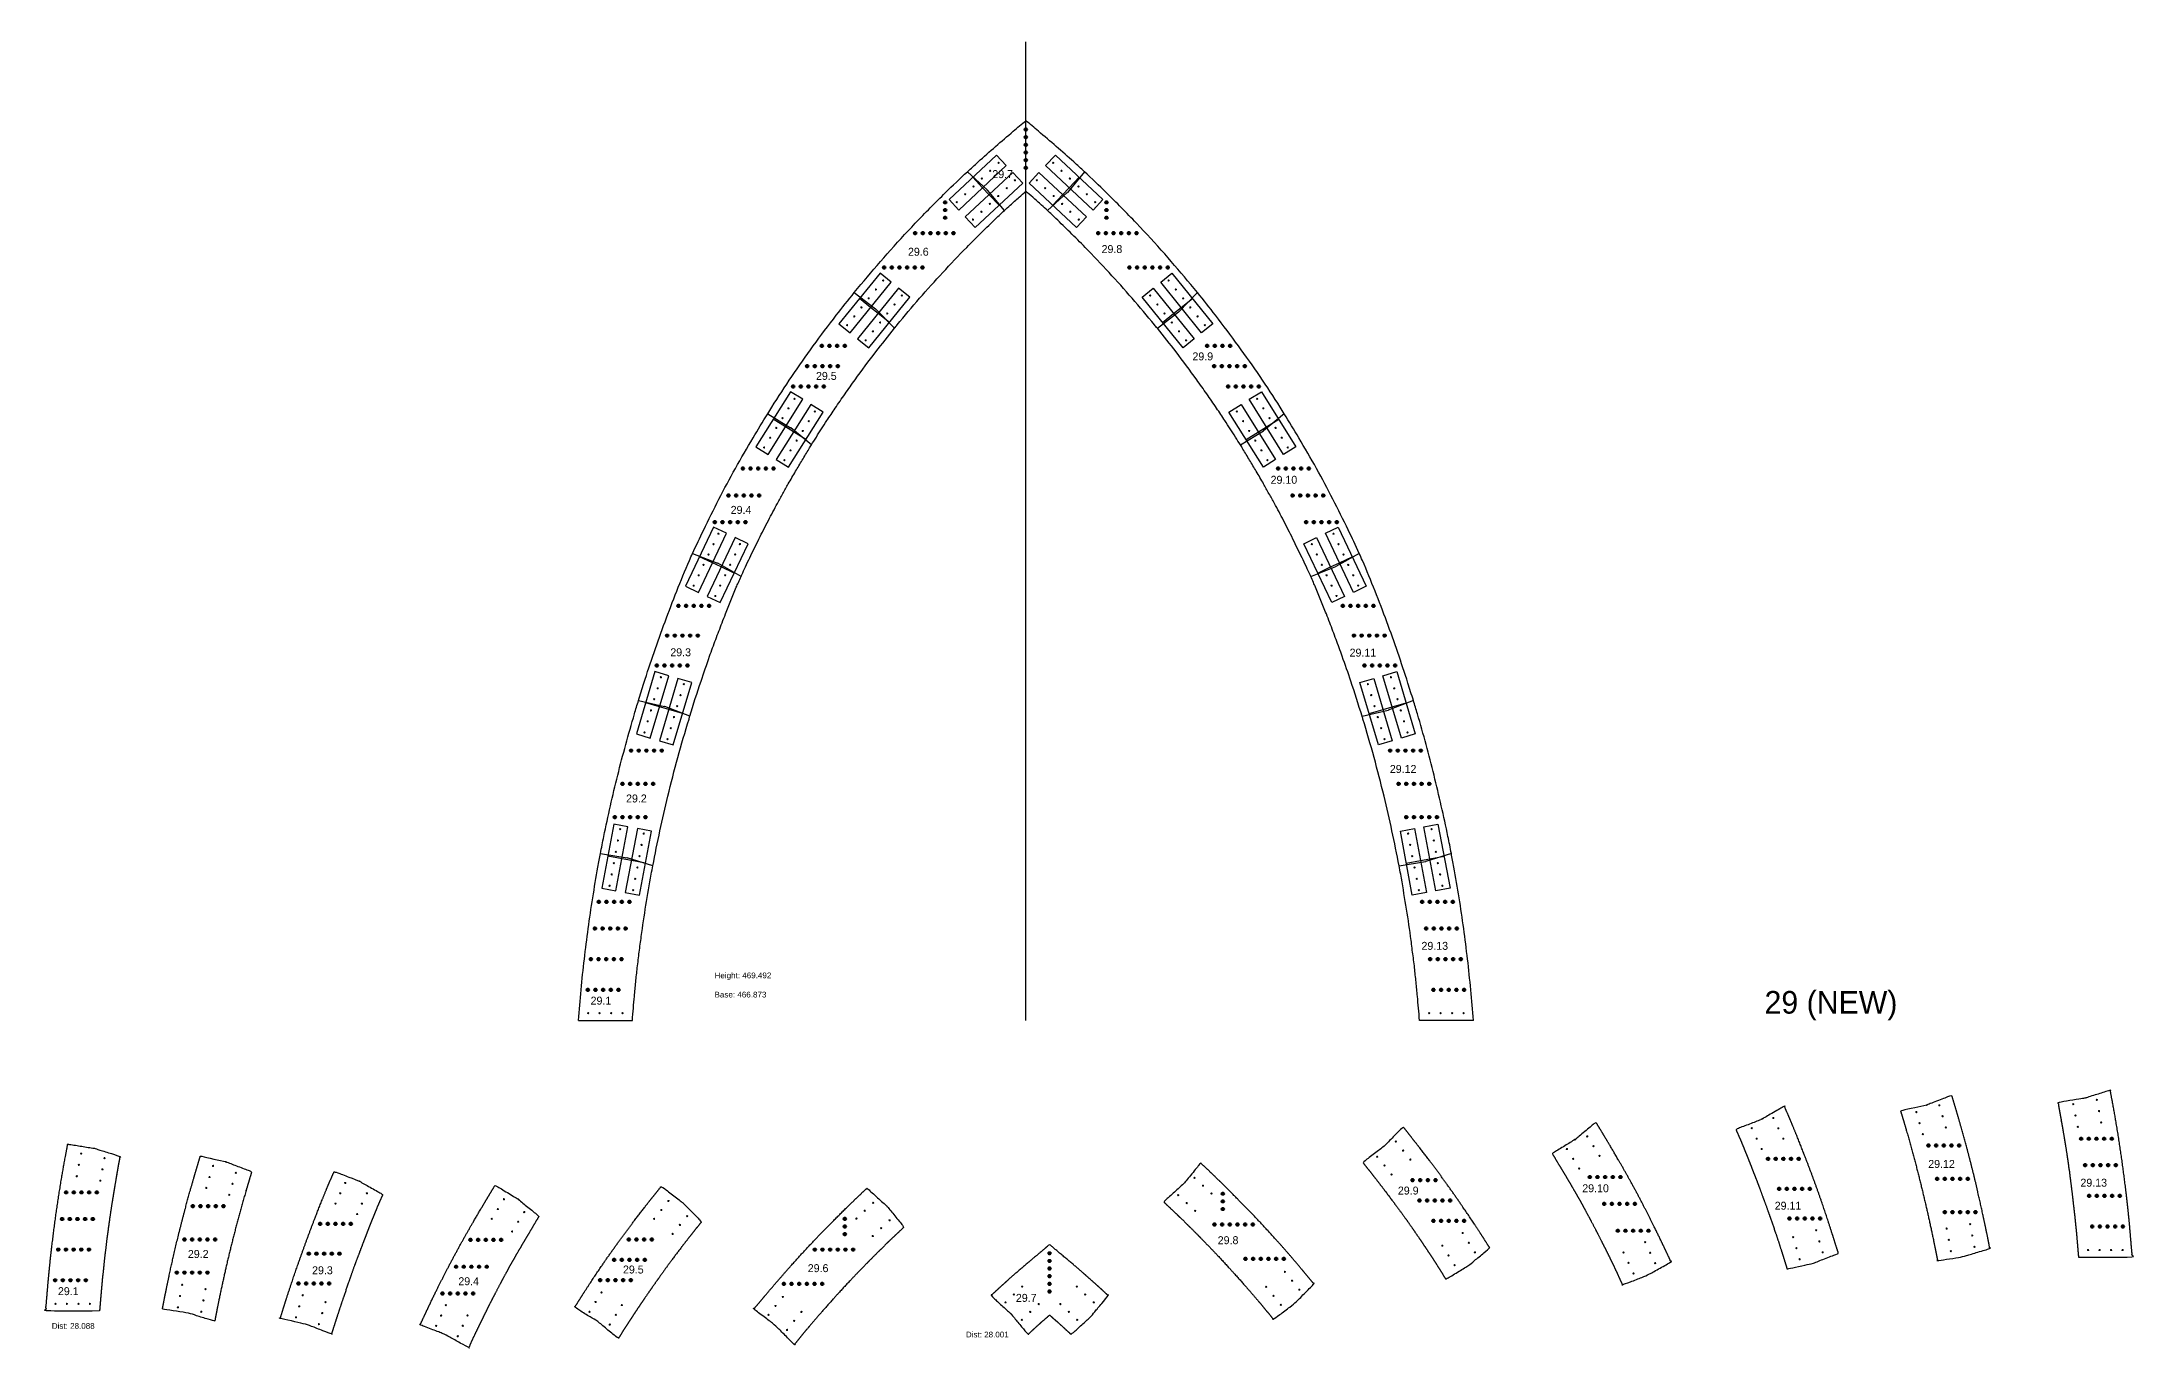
# Model space of a CAD drawing. Header units: inches. Extents: x 37 to 1129, y 33 to 715.
import ezdxf

# ---------------------------------------------------------------- set-up
doc = ezdxf.new("R2010")
doc.units = ezdxf.units.IN
doc.header["$MEASUREMENT"] = 0
doc.header["$PDMODE"] = 32
doc.header["$PDSIZE"] = 1
doc.layers.add('.Joint Indication', color=4, linetype='Continuous')
for name, color, linetype, lineweight in [('Annotation', 7, 'Continuous', 9), ('Drilling', 3, 'Continuous', 13), ('Engrave', 4, 'Continuous', 50)]:
    doc.layers.add(name, color=color, linetype=linetype, lineweight=lineweight)
doc.styles.get("Standard").update_dxf_attribs({"font": 'Arial.ttf'})
doc.styles.add('Tw Cen MT', font='')
doc.styles.get('Tw Cen MT').set_extended_font_data('Tw Cen MT')

msp = doc.modelspace()

# ---------------------------------------------------------------- texts
at = {"color": 7, "insert": (935.6, 204.2), "char_height": 11.81, "attachment_point": 7, "line_spacing_factor": 0.481418, "style": 'Tw Cen MT'}
msp.add_mtext('29 (NEW)', dxfattribs=at)
at = {"layer": 'Annotation', "color": 7, "char_height": 7, "attachment_point": 7, "line_spacing_factor": 0.481418, "style": 'Tw Cen MT'}
for s, insert in [('{\\H0.59259x;29.7}', (532.7, 643.7)), ('{\\H0.59259x;29.6}', (488.7, 603.2)), ('{\\H0.59259x;29.8}', (589.7, 604.6)), ('{\\H0.59259x;29.9}', (637.1, 548.6)), ('{\\H0.59259x;29.5}', (440.7, 538.4)), ('{\\H0.59259x;29.10}', (677.9, 484.2)), ('{\\H0.59259x;29.4}', (396.2, 468.5)), ('{\\H0.59259x;29.3}', (364.7, 394.2)), ('{\\H0.59259x;29.11}', (719.1, 394)), ('{\\H0.59259x;29.12}', (740.1, 333.3)), ('{\\H0.59259x;29.2}', (341.6, 317.9)), ('{\\H0.59259x;29.13}', (756.6, 241)), ('{\\H0.59259x;29.1}', (323.1, 212.4)), ('{\\H0.59259x;29.12}', (1021, 127.2)), ('{\\H0.59259x;29.13}', (1100.4, 117.4)), ('{\\H0.59259x;29.9}', (744.3, 113.3)), ('{\\H0.59259x;29.10}', (840.5, 114.5)), ('{\\H0.59259x;29.11}', (940.9, 105.4)), ('{\\H0.59259x;29.8}', (650.3, 87.4)), ('{\\H0.59259x;29.2}', (113, 80.2)), ('{\\H0.59259x;29.6}', (436.4, 72.8)), ('{\\H0.59259x;29.3}', (177.8, 71.7)), ('{\\H0.59259x;29.4}', (254.1, 66)), ('{\\H0.59259x;29.5}', (340, 72.1)), ('{\\H0.59259x;29.1}', (45.2, 60.8)), ('{\\H0.59259x;29.7}', (545, 57.3))]:
    msp.add_mtext(s, dxfattribs=dict(at, insert=insert))
at = {"layer": 'Annotation', "char_height": 3, "attachment_point": 1}
for s, insert in [('Height: 469.492\\P\\PBase: 466.873', (387.8, 229.2)), ('Dist: 28.088', (42, 46.3)), ('Dist: 28.001', (518.9, 41.8))]:
    msp.add_mtext_dynamic_manual_height_columns(s, width=45.21, gutter_width=1, heights=[0], dxfattribs=dict(at, insert=insert))

# ---------------------------------------------------------------- blocks, each defined once
blk = doc.blocks.new('*U812')
at = {"layer": 'Engrave'}
blk.add_point((0, 0), dxfattribs=at)
blk = doc.blocks.new('*U813')
at = {"layer": 'Engrave', "color": 0, "linetype": 'ByBlock', "lineweight": -2, "transparency": 16777216}
for p in [(0, 0), (4, 0), (8, 0), (12, 0), (16, 0)]:
    blk.add_blockref('*U812', p, dxfattribs=at)
blk = doc.blocks.new('*U814')
at = {"layer": 'Engrave'}
blk.add_point((0, 0), dxfattribs=at)
blk = doc.blocks.new('*U815')
at = {"layer": 'Engrave', "color": 0, "linetype": 'ByBlock', "lineweight": -2, "transparency": 16777216}
for p in [(0, 0), (4, 0), (8, 0), (12, 0), (16, 0)]:
    blk.add_blockref('*U814', p, dxfattribs=at)
blk = doc.blocks.new('*U816')
at = {"layer": 'Engrave'}
blk.add_point((0, 0), dxfattribs=at)
blk = doc.blocks.new('*U817')
at = {"layer": 'Engrave', "color": 0, "linetype": 'ByBlock', "lineweight": -2, "transparency": 16777216}
for p in [(0, 0), (4, 0), (8, 0), (12, 0), (16, 0)]:
    blk.add_blockref('*U816', p, dxfattribs=at)
blk = doc.blocks.new('*U818')
at = {"layer": 'Engrave'}
blk.add_point((0, 0), dxfattribs=at)
blk = doc.blocks.new('*U819')
at = {"layer": 'Engrave', "color": 0, "linetype": 'ByBlock', "lineweight": -2, "transparency": 16777216}
for p in [(0, 0), (4, 0), (8, 0), (12, 0), (16, 0)]:
    blk.add_blockref('*U818', p, dxfattribs=at)
blk = doc.blocks.new('*U820')
at = {"layer": 'Engrave'}
blk.add_point((0, 0), dxfattribs=at)
blk = doc.blocks.new('*U821')
at = {"layer": 'Engrave', "color": 0, "linetype": 'ByBlock', "lineweight": -2, "transparency": 16777216}
for p in [(0, 0), (4, 0), (8, 0), (12, 0), (16, 0)]:
    blk.add_blockref('*U820', p, dxfattribs=at)
blk = doc.blocks.new('*U822')
at = {"layer": 'Engrave'}
blk.add_point((0, 0), dxfattribs=at)
blk = doc.blocks.new('*U823')
at = {"layer": 'Engrave', "color": 0, "linetype": 'ByBlock', "lineweight": -2, "transparency": 16777216}
for p in [(0, 0), (4, 0), (8, 0), (12, 0), (16, 0)]:
    blk.add_blockref('*U822', p, dxfattribs=at)
blk = doc.blocks.new('*U824')
at = {"layer": 'Engrave'}
blk.add_point((0, 0), dxfattribs=at)
blk = doc.blocks.new('*U825')
at = {"layer": 'Engrave', "color": 0, "linetype": 'ByBlock', "lineweight": -2, "transparency": 16777216}
for p in [(0, 0), (4, 0), (8, 0), (12, 0), (16, 0)]:
    blk.add_blockref('*U824', p, dxfattribs=at)
blk = doc.blocks.new('*U826')
at = {"layer": 'Engrave'}
blk.add_point((0, 0), dxfattribs=at)
blk = doc.blocks.new('*U827')
at = {"layer": 'Engrave', "color": 0, "linetype": 'ByBlock', "lineweight": -2, "transparency": 16777216}
for p in [(0, 0), (4, 0), (8, 0), (12, 0), (16, 0)]:
    blk.add_blockref('*U826', p, dxfattribs=at)
blk = doc.blocks.new('*U828')
at = {"layer": 'Engrave'}
blk.add_point((0, 0), dxfattribs=at)
blk = doc.blocks.new('*U829')
at = {"layer": 'Engrave', "color": 0, "linetype": 'ByBlock', "lineweight": -2, "transparency": 16777216}
for p in [(0, 0), (4, 0), (8, 0), (12, 0), (16, 0)]:
    blk.add_blockref('*U828', p, dxfattribs=at)
blk = doc.blocks.new('*U830')
at = {"layer": 'Engrave'}
blk.add_point((0, 0), dxfattribs=at)
blk = doc.blocks.new('*U831')
at = {"layer": 'Engrave', "color": 0, "linetype": 'ByBlock', "lineweight": -2, "transparency": 16777216}
for p in [(0, 0), (4, 0), (8, 0), (12, 0), (16, 0)]:
    blk.add_blockref('*U830', p, dxfattribs=at)
blk = doc.blocks.new('*U832')
at = {"layer": 'Engrave'}
blk.add_point((0, 0), dxfattribs=at)
blk = doc.blocks.new('*U833')
at = {"layer": 'Engrave', "color": 0, "linetype": 'ByBlock', "lineweight": -2, "transparency": 16777216}
for p in [(0, 0), (4, 0), (8, 0), (12, 0), (16, 0)]:
    blk.add_blockref('*U832', p, dxfattribs=at)
blk = doc.blocks.new('*U834')
at = {"layer": 'Engrave'}
blk.add_point((0, 0), dxfattribs=at)
blk = doc.blocks.new('*U835')
at = {"layer": 'Engrave', "color": 0, "linetype": 'ByBlock', "lineweight": -2, "transparency": 16777216}
for p in [(0, 0), (4, 0), (8, 0), (12, 0), (16, 0)]:
    blk.add_blockref('*U834', p, dxfattribs=at)
blk = doc.blocks.new('*U836')
at = {"layer": 'Engrave'}
blk.add_point((0, 0), dxfattribs=at)
blk = doc.blocks.new('*U837')
at = {"layer": 'Engrave', "color": 0, "linetype": 'ByBlock', "lineweight": -2, "transparency": 16777216}
for p in [(0, 0), (4, 0), (8, 0), (12, 0), (16, 0)]:
    blk.add_blockref('*U836', p, dxfattribs=at)
blk = doc.blocks.new('*U838')
at = {"layer": 'Engrave'}
blk.add_point((0, 0), dxfattribs=at)
blk = doc.blocks.new('*U839')
at = {"layer": 'Engrave', "color": 0, "linetype": 'ByBlock', "lineweight": -2, "transparency": 16777216}
for p in [(0, 0), (4, 0), (8, 0), (12, 0), (16, 0)]:
    blk.add_blockref('*U838', p, dxfattribs=at)
blk = doc.blocks.new('*U840')
at = {"layer": 'Engrave'}
blk.add_point((0, 0), dxfattribs=at)
blk = doc.blocks.new('*U841')
at = {"layer": 'Engrave', "color": 0, "linetype": 'ByBlock', "lineweight": -2, "transparency": 16777216}
for p in [(0, 0), (4, 0), (8, 0), (12, 0), (16, 0)]:
    blk.add_blockref('*U840', p, dxfattribs=at)
blk = doc.blocks.new('*U842')
at = {"layer": 'Engrave'}
blk.add_point((0, 0), dxfattribs=at)
blk = doc.blocks.new('*U843')
at = {"layer": 'Engrave', "color": 0, "linetype": 'ByBlock', "lineweight": -2, "transparency": 16777216}
for p in [(0, 0), (4, 0), (8, 0), (12, 0)]:
    blk.add_blockref('*U842', p, dxfattribs=at)
blk = doc.blocks.new('*U844')
at = {"layer": 'Engrave'}
blk.add_point((0, 0), dxfattribs=at)
blk = doc.blocks.new('*U845')
at = {"layer": 'Engrave', "color": 0, "linetype": 'ByBlock', "lineweight": -2, "transparency": 16777216}
for p in [(0, 0), (4, 0), (8, 0), (12, 0), (16, 0), (20, 0)]:
    blk.add_blockref('*U844', p, dxfattribs=at)
blk = doc.blocks.new('*U846')
at = {"layer": 'Engrave'}
blk.add_point((0, 0), dxfattribs=at)
blk = doc.blocks.new('*U847')
at = {"layer": 'Engrave', "color": 0, "linetype": 'ByBlock', "lineweight": -2, "transparency": 16777216}
for p in [(0, 0), (4, 0), (8, 0), (12, 0), (16, 0), (20, 0)]:
    blk.add_blockref('*U846', p, dxfattribs=at)
blk = doc.blocks.new('*U848')
at = {"layer": 'Engrave'}
blk.add_point((0, 0), dxfattribs=at)
blk = doc.blocks.new('*U849')
at = {"layer": 'Engrave', "color": 0, "linetype": 'ByBlock', "lineweight": -2, "transparency": 16777216}
for p in [(0, 0), (4, 0), (8, 0)]:
    blk.add_blockref('*U848', p, dxfattribs=at)
blk = doc.blocks.new('*U850')
at = {"layer": 'Engrave'}
blk.add_point((0, 0), dxfattribs=at)
blk = doc.blocks.new('*U851')
at = {"layer": 'Engrave', "color": 0, "linetype": 'ByBlock', "lineweight": -2, "transparency": 16777216}
for p in [(0, 0), (4, 0), (8, 0), (12, 0), (16, 0), (20, 0)]:
    blk.add_blockref('*U850', p, dxfattribs=at)
blk = doc.blocks.new('*U852')
at = {"layer": 'Engrave'}
blk.add_point((0, 0), dxfattribs=at)
blk = doc.blocks.new('*U853')
at = {"layer": 'Engrave', "color": 0, "linetype": 'ByBlock', "lineweight": -2, "transparency": 16777216}
for p in [(0, 0), (4, 0), (8, 0), (12, 0), (16, 0)]:
    blk.add_blockref('*U852', p, dxfattribs=at)
blk = doc.blocks.new('*U854')
at = {"layer": 'Engrave'}
blk.add_point((0, 0), dxfattribs=at)
blk = doc.blocks.new('*U855')
at = {"layer": 'Engrave', "color": 0, "linetype": 'ByBlock', "lineweight": -2, "transparency": 16777216}
for p in [(0, 0), (4, 0), (8, 0), (12, 0), (16, 0)]:
    blk.add_blockref('*U854', p, dxfattribs=at)
blk = doc.blocks.new('*U856')
at = {"layer": 'Engrave'}
blk.add_point((0, 0), dxfattribs=at)
blk = doc.blocks.new('*U857')
at = {"layer": 'Engrave', "color": 0, "linetype": 'ByBlock', "lineweight": -2, "transparency": 16777216}
for p in [(0, 0), (4, 0), (8, 0), (12, 0), (16, 0)]:
    blk.add_blockref('*U856', p, dxfattribs=at)
blk = doc.blocks.new('*U858')
at = {"layer": 'Engrave'}
blk.add_point((0, 0), dxfattribs=at)
blk = doc.blocks.new('*U859')
at = {"layer": 'Engrave', "color": 0, "linetype": 'ByBlock', "lineweight": -2, "transparency": 16777216}
for p in [(0, 0), (4, 0), (8, 0), (12, 0), (16, 0)]:
    blk.add_blockref('*U858', p, dxfattribs=at)
blk = doc.blocks.new('*U860')
at = {"layer": 'Engrave'}
blk.add_point((0, 0), dxfattribs=at)
blk = doc.blocks.new('*U861')
at = {"layer": 'Engrave', "color": 0, "linetype": 'ByBlock', "lineweight": -2, "transparency": 16777216}
for p in [(0, 0), (4, 0), (8, 0), (12, 0), (16, 0)]:
    blk.add_blockref('*U860', p, dxfattribs=at)
blk = doc.blocks.new('*U862')
at = {"layer": 'Engrave'}
blk.add_point((0, 0), dxfattribs=at)
blk = doc.blocks.new('*U863')
at = {"layer": 'Engrave', "color": 0, "linetype": 'ByBlock', "lineweight": -2, "transparency": 16777216}
for p in [(0, 0), (4, 0), (8, 0), (12, 0), (16, 0)]:
    blk.add_blockref('*U862', p, dxfattribs=at)
blk = doc.blocks.new('*U864')
at = {"layer": 'Engrave'}
blk.add_point((0, 0), dxfattribs=at)
blk = doc.blocks.new('*U865')
at = {"layer": 'Engrave', "color": 0, "linetype": 'ByBlock', "lineweight": -2, "transparency": 16777216}
for p in [(0, 0), (4, 0), (8, 0), (12, 0), (16, 0)]:
    blk.add_blockref('*U864', p, dxfattribs=at)
blk = doc.blocks.new('*U866')
at = {"layer": 'Engrave'}
blk.add_point((0, 0), dxfattribs=at)
blk = doc.blocks.new('*U867')
at = {"layer": 'Engrave', "color": 0, "linetype": 'ByBlock', "lineweight": -2, "transparency": 16777216}
for p in [(0, 0), (4, 0), (8, 0), (12, 0), (16, 0)]:
    blk.add_blockref('*U866', p, dxfattribs=at)
blk = doc.blocks.new('*U868')
at = {"layer": 'Engrave'}
blk.add_point((0, 0), dxfattribs=at)
blk = doc.blocks.new('*U869')
at = {"layer": 'Engrave', "color": 0, "linetype": 'ByBlock', "lineweight": -2, "transparency": 16777216}
for p in [(0, 0), (4, 0), (8, 0), (12, 0), (16, 0)]:
    blk.add_blockref('*U868', p, dxfattribs=at)
blk = doc.blocks.new('*U870')
at = {"layer": 'Engrave'}
blk.add_point((0, 0), dxfattribs=at)
blk = doc.blocks.new('*U871')
at = {"layer": 'Engrave', "color": 0, "linetype": 'ByBlock', "lineweight": -2, "transparency": 16777216}
for p in [(0, 0), (4, 0), (8, 0), (12, 0), (16, 0)]:
    blk.add_blockref('*U870', p, dxfattribs=at)
blk = doc.blocks.new('*U872')
at = {"layer": 'Engrave'}
blk.add_point((0, 0), dxfattribs=at)
blk = doc.blocks.new('*U873')
at = {"layer": 'Engrave', "color": 0, "linetype": 'ByBlock', "lineweight": -2, "transparency": 16777216}
for p in [(0, 0), (4, 0), (8, 0), (12, 0), (16, 0)]:
    blk.add_blockref('*U872', p, dxfattribs=at)
blk = doc.blocks.new('*U874')
at = {"layer": 'Engrave'}
blk.add_point((0, 0), dxfattribs=at)
blk = doc.blocks.new('*U875')
at = {"layer": 'Engrave', "color": 0, "linetype": 'ByBlock', "lineweight": -2, "transparency": 16777216}
for p in [(0, 0), (4, 0), (8, 0), (12, 0), (16, 0)]:
    blk.add_blockref('*U874', p, dxfattribs=at)
blk = doc.blocks.new('*U876')
at = {"layer": 'Engrave'}
blk.add_point((0, 0), dxfattribs=at)
blk = doc.blocks.new('*U877')
at = {"layer": 'Engrave', "color": 0, "linetype": 'ByBlock', "lineweight": -2, "transparency": 16777216}
for p in [(0, 0), (4, 0), (8, 0), (12, 0), (16, 0)]:
    blk.add_blockref('*U876', p, dxfattribs=at)
blk = doc.blocks.new('*U878')
at = {"layer": 'Engrave'}
blk.add_point((0, 0), dxfattribs=at)
blk = doc.blocks.new('*U879')
at = {"layer": 'Engrave', "color": 0, "linetype": 'ByBlock', "lineweight": -2, "transparency": 16777216}
for p in [(0, 0), (4, 0), (8, 0), (12, 0), (16, 0)]:
    blk.add_blockref('*U878', p, dxfattribs=at)
blk = doc.blocks.new('*U880')
at = {"layer": 'Engrave'}
blk.add_point((0, 0), dxfattribs=at)
blk = doc.blocks.new('*U881')
at = {"layer": 'Engrave', "color": 0, "linetype": 'ByBlock', "lineweight": -2, "transparency": 16777216}
for p in [(0, 0), (4, 0), (8, 0), (12, 0), (16, 0)]:
    blk.add_blockref('*U880', p, dxfattribs=at)
blk = doc.blocks.new('*U882')
at = {"layer": 'Engrave'}
blk.add_point((0, 0), dxfattribs=at)
blk = doc.blocks.new('*U883')
at = {"layer": 'Engrave', "color": 0, "linetype": 'ByBlock', "lineweight": -2, "transparency": 16777216}
for p in [(0, 0), (4, 0), (8, 0), (12, 0)]:
    blk.add_blockref('*U882', p, dxfattribs=at)
blk = doc.blocks.new('*U884')
at = {"layer": 'Engrave'}
blk.add_point((0, 0), dxfattribs=at)
blk = doc.blocks.new('*U885')
at = {"layer": 'Engrave', "color": 0, "linetype": 'ByBlock', "lineweight": -2, "transparency": 16777216}
for p in [(0, 0), (4, 0), (8, 0), (12, 0), (16, 0), (20, 0)]:
    blk.add_blockref('*U884', p, dxfattribs=at)
blk = doc.blocks.new('*U886')
at = {"layer": 'Engrave'}
blk.add_point((0, 0), dxfattribs=at)
blk = doc.blocks.new('*U887')
at = {"layer": 'Engrave', "color": 0, "linetype": 'ByBlock', "lineweight": -2, "transparency": 16777216}
for p in [(0, 0), (4, 0), (8, 0), (12, 0), (16, 0), (20, 0)]:
    blk.add_blockref('*U886', p, dxfattribs=at)
blk = doc.blocks.new('*U888')
at = {"layer": 'Engrave'}
blk.add_point((0, 0), dxfattribs=at)
blk = doc.blocks.new('*U889')
at = {"layer": 'Engrave', "color": 0, "linetype": 'ByBlock', "lineweight": -2, "transparency": 16777216}
for p in [(0, 0), (4, 0), (8, 0)]:
    blk.add_blockref('*U888', p, dxfattribs=at)
blk = doc.blocks.new('*U890')
at = {"layer": 'Engrave'}
blk.add_point((0, 0), dxfattribs=at)
blk = doc.blocks.new('*U891')
at = {"layer": 'Engrave', "color": 0, "linetype": 'ByBlock', "lineweight": -2, "transparency": 16777216}
for p in [(0, 0), (4, 0), (8, 0), (12, 0), (16, 0)]:
    blk.add_blockref('*U890', p, dxfattribs=at)
blk = doc.blocks.new('*U892')
at = {"layer": 'Engrave'}
blk.add_point((0, 0), dxfattribs=at)
blk = doc.blocks.new('*U893')
at = {"layer": 'Engrave', "color": 0, "linetype": 'ByBlock', "lineweight": -2, "transparency": 16777216}
for p in [(0, 0), (4, 0), (8, 0), (12, 0), (16, 0)]:
    blk.add_blockref('*U892', p, dxfattribs=at)
blk = doc.blocks.new('*U894')
at = {"layer": 'Engrave'}
blk.add_point((0, 0), dxfattribs=at)
blk = doc.blocks.new('*U895')
at = {"layer": 'Engrave', "color": 0, "linetype": 'ByBlock', "lineweight": -2, "transparency": 16777216}
for p in [(0, 0), (4, 0), (8, 0), (12, 0), (16, 0)]:
    blk.add_blockref('*U894', p, dxfattribs=at)
blk = doc.blocks.new('*U896')
at = {"layer": 'Engrave'}
blk.add_point((0, 0), dxfattribs=at)
blk = doc.blocks.new('*U897')
at = {"layer": 'Engrave', "color": 0, "linetype": 'ByBlock', "lineweight": -2, "transparency": 16777216}
for p in [(0, 0), (4, 0), (8, 0), (12, 0), (16, 0)]:
    blk.add_blockref('*U896', p, dxfattribs=at)
blk = doc.blocks.new('*U898')
at = {"layer": 'Engrave'}
blk.add_point((0, 0), dxfattribs=at)
blk = doc.blocks.new('*U899')
at = {"layer": 'Engrave', "color": 0, "linetype": 'ByBlock', "lineweight": -2, "transparency": 16777216}
for p in [(0, 0), (4, 0), (8, 0), (12, 0), (16, 0)]:
    blk.add_blockref('*U898', p, dxfattribs=at)
blk = doc.blocks.new('*U900')
at = {"layer": 'Engrave'}
blk.add_point((0, 0), dxfattribs=at)
blk = doc.blocks.new('*U901')
at = {"layer": 'Engrave', "color": 0, "linetype": 'ByBlock', "lineweight": -2, "transparency": 16777216}
for p in [(0, 0), (4, 0), (8, 0), (12, 0), (16, 0)]:
    blk.add_blockref('*U900', p, dxfattribs=at)
blk = doc.blocks.new('*U902')
at = {"layer": 'Engrave'}
blk.add_point((0, 0), dxfattribs=at)
blk = doc.blocks.new('*U903')
at = {"layer": 'Engrave', "color": 0, "linetype": 'ByBlock', "lineweight": -2, "transparency": 16777216}
for p in [(0, 0), (4, 0), (8, 0), (12, 0), (16, 0)]:
    blk.add_blockref('*U902', p, dxfattribs=at)
blk = doc.blocks.new('*U904')
at = {"layer": 'Engrave'}
blk.add_point((0, 0), dxfattribs=at)
blk = doc.blocks.new('*U905')
at = {"layer": 'Engrave', "color": 0, "linetype": 'ByBlock', "lineweight": -2, "transparency": 16777216}
for p in [(0, 0), (4, 0), (8, 0), (12, 0), (16, 0)]:
    blk.add_blockref('*U904', p, dxfattribs=at)
blk = doc.blocks.new('*U906')
at = {"layer": 'Engrave'}
blk.add_point((0, 0), dxfattribs=at)
blk = doc.blocks.new('*U907')
at = {"layer": 'Engrave', "color": 0, "linetype": 'ByBlock', "lineweight": -2, "transparency": 16777216}
for p in [(0, 0), (4, 0), (8, 0), (12, 0), (16, 0)]:
    blk.add_blockref('*U906', p, dxfattribs=at)
blk = doc.blocks.new('*U908')
at = {"layer": 'Engrave'}
blk.add_point((0, 0), dxfattribs=at)
blk = doc.blocks.new('*U909')
at = {"layer": 'Engrave', "color": 0, "linetype": 'ByBlock', "lineweight": -2, "transparency": 16777216}
for p in [(0, 0), (4, 0), (8, 0), (12, 0), (16, 0)]:
    blk.add_blockref('*U908', p, dxfattribs=at)
blk = doc.blocks.new('*U910')
at = {"layer": 'Engrave'}
blk.add_point((0, 0), dxfattribs=at)
blk = doc.blocks.new('*U911')
at = {"layer": 'Engrave', "color": 0, "linetype": 'ByBlock', "lineweight": -2, "transparency": 16777216}
for p in [(0, 0), (4, 0), (8, 0), (12, 0), (16, 0)]:
    blk.add_blockref('*U910', p, dxfattribs=at)
blk = doc.blocks.new('*U912')
at = {"layer": 'Engrave'}
blk.add_point((0, 0), dxfattribs=at)
blk = doc.blocks.new('*U913')
at = {"layer": 'Engrave', "color": 0, "linetype": 'ByBlock', "lineweight": -2, "transparency": 16777216}
for p in [(0, 0), (4, 0), (8, 0), (12, 0), (16, 0)]:
    blk.add_blockref('*U912', p, dxfattribs=at)
blk = doc.blocks.new('*U914')
at = {"layer": 'Engrave'}
blk.add_point((0, 0), dxfattribs=at)
blk = doc.blocks.new('*U915')
at = {"layer": 'Engrave', "color": 0, "linetype": 'ByBlock', "lineweight": -2, "transparency": 16777216}
for p in [(0, 0), (4, 0), (8, 0), (12, 0), (16, 0)]:
    blk.add_blockref('*U914', p, dxfattribs=at)
blk = doc.blocks.new('*U916')
at = {"layer": 'Engrave'}
blk.add_point((0, 0), dxfattribs=at)
blk = doc.blocks.new('*U917')
at = {"layer": 'Engrave', "color": 0, "linetype": 'ByBlock', "lineweight": -2, "transparency": 16777216}
for p in [(0, 0), (4, 0), (8, 0), (12, 0), (16, 0)]:
    blk.add_blockref('*U916', p, dxfattribs=at)
blk = doc.blocks.new('*U918')
at = {"layer": 'Engrave'}
blk.add_point((0, 0), dxfattribs=at)
blk = doc.blocks.new('*U919')
at = {"layer": 'Engrave', "color": 0, "linetype": 'ByBlock', "lineweight": -2, "transparency": 16777216}
for p in [(0, 0), (4, 0), (8, 0), (12, 0), (16, 0)]:
    blk.add_blockref('*U918', p, dxfattribs=at)
blk = doc.blocks.new('*U920')
at = {"layer": 'Engrave'}
blk.add_point((0, 0), dxfattribs=at)
blk = doc.blocks.new('*U921')
at = {"layer": 'Engrave', "color": 0, "linetype": 'ByBlock', "lineweight": -2, "transparency": 16777216}
for p in [(0, 0), (4, 0), (8, 0), (12, 0)]:
    blk.add_blockref('*U920', p, dxfattribs=at)
blk = doc.blocks.new('*U922')
at = {"layer": 'Engrave'}
blk.add_point((0, 0), dxfattribs=at)
blk = doc.blocks.new('*U923')
at = {"layer": 'Engrave', "color": 0, "linetype": 'ByBlock', "lineweight": -2, "transparency": 16777216}
for p in [(0, 0), (4, 0), (8, 0), (12, 0), (16, 0), (20, 0)]:
    blk.add_blockref('*U922', p, dxfattribs=at)
blk = doc.blocks.new('*U924')
at = {"layer": 'Engrave'}
blk.add_point((0, 0), dxfattribs=at)
blk = doc.blocks.new('*U925')
at = {"layer": 'Engrave', "color": 0, "linetype": 'ByBlock', "lineweight": -2, "transparency": 16777216}
for p in [(0, 0), (4, 0), (8, 0), (12, 0), (16, 0), (20, 0)]:
    blk.add_blockref('*U924', p, dxfattribs=at)
blk = doc.blocks.new('*U926')
at = {"layer": 'Engrave'}
blk.add_point((0, 0), dxfattribs=at)
blk = doc.blocks.new('*U927')
at = {"layer": 'Engrave', "color": 0, "linetype": 'ByBlock', "lineweight": -2, "transparency": 16777216}
for p in [(0, 0), (4, 0), (8, 0)]:
    blk.add_blockref('*U926', p, dxfattribs=at)
blk = doc.blocks.new('*U928')
at = {"layer": 'Engrave'}
blk.add_point((0, 0), dxfattribs=at)
blk = doc.blocks.new('*U929')
at = {"layer": 'Engrave', "color": 0, "linetype": 'ByBlock', "lineweight": -2, "transparency": 16777216}
for p in [(0, 0), (4, 0), (8, 0), (12, 0), (16, 0), (20, 0)]:
    blk.add_blockref('*U928', p, dxfattribs=at)
blk = doc.blocks.new('*U930')
at = {"layer": 'Engrave'}
blk.add_point((0, 0), dxfattribs=at)
blk = doc.blocks.new('*U931')
at = {"layer": 'Engrave', "color": 0, "linetype": 'ByBlock', "lineweight": -2, "transparency": 16777216}
for p in [(0, 0), (4, 0), (8, 0), (12, 0), (16, 0), (20, 0)]:
    blk.add_blockref('*U930', p, dxfattribs=at)
blk = doc.blocks.new('*U932')
at = {"layer": 'Engrave'}
blk.add_point((0, 0), dxfattribs=at)
blk = doc.blocks.new('*U933')
at = {"layer": 'Engrave', "color": 0, "linetype": 'ByBlock', "lineweight": -2, "transparency": 16777216}
for p in [(0, 0), (4, 0), (8, 0), (12, 0), (16, 0), (20, 0)]:
    blk.add_blockref('*U932', p, dxfattribs=at)
blk = doc.blocks.new('*U934')
at = {"layer": 'Engrave'}
blk.add_point((0, 0), dxfattribs=at)
blk = doc.blocks.new('*U935')
at = {"layer": 'Engrave', "color": 0, "linetype": 'ByBlock', "lineweight": -2, "transparency": 16777216}
for p in [(0, 0), (4, 0), (8, 0)]:
    blk.add_blockref('*U934', p, dxfattribs=at)
blk = doc.blocks.new('*U936')
at = {"layer": 'Engrave'}
blk.add_point((0, 0), dxfattribs=at)
blk = doc.blocks.new('*U937')
at = {"layer": 'Engrave', "color": 0, "linetype": 'ByBlock', "lineweight": -2, "transparency": 16777216}
for p in [(0, 0), (4, 0), (8, 0), (12, 0), (16, 0)]:
    blk.add_blockref('*U936', p, dxfattribs=at)
blk = doc.blocks.new('*U938')
at = {"layer": 'Engrave'}
blk.add_point((0, 0), dxfattribs=at)
blk = doc.blocks.new('*U939')
at = {"layer": 'Engrave', "color": 0, "linetype": 'ByBlock', "lineweight": -2, "transparency": 16777216}
for p in [(0, 0), (4, 0), (8, 0), (12, 0), (16, 0)]:
    blk.add_blockref('*U938', p, dxfattribs=at)
blk = doc.blocks.new('*U940')
at = {"layer": 'Engrave'}
blk.add_point((0, 0), dxfattribs=at)
blk = doc.blocks.new('*U941')
at = {"layer": 'Engrave', "color": 0, "linetype": 'ByBlock', "lineweight": -2, "transparency": 16777216}
for p in [(0, 0), (4, 0), (8, 0), (12, 0)]:
    blk.add_blockref('*U940', p, dxfattribs=at)
blk = doc.blocks.new('*U942')
at = {"layer": 'Engrave'}
blk.add_point((0, 0), dxfattribs=at)
blk = doc.blocks.new('*U943')
at = {"layer": 'Engrave', "color": 0, "linetype": 'ByBlock', "lineweight": -2, "transparency": 16777216}
for p in [(0, 0), (4, 0), (8, 0), (12, 0), (16, 0)]:
    blk.add_blockref('*U942', p, dxfattribs=at)
blk = doc.blocks.new('*U944')
at = {"layer": 'Engrave'}
blk.add_point((0, 0), dxfattribs=at)
blk = doc.blocks.new('*U945')
at = {"layer": 'Engrave', "color": 0, "linetype": 'ByBlock', "lineweight": -2, "transparency": 16777216}
for p in [(0, 0), (4, 0), (8, 0), (12, 0), (16, 0)]:
    blk.add_blockref('*U944', p, dxfattribs=at)
blk = doc.blocks.new('*U946')
at = {"layer": 'Engrave'}
blk.add_point((0, 0), dxfattribs=at)
blk = doc.blocks.new('*U947')
at = {"layer": 'Engrave', "color": 0, "linetype": 'ByBlock', "lineweight": -2, "transparency": 16777216}
for p in [(0, 0), (4, 0), (8, 0), (12, 0), (16, 0)]:
    blk.add_blockref('*U946', p, dxfattribs=at)
blk = doc.blocks.new('*U948')
at = {"layer": 'Engrave'}
blk.add_point((0, 0), dxfattribs=at)
blk = doc.blocks.new('*U949')
at = {"layer": 'Engrave', "color": 0, "linetype": 'ByBlock', "lineweight": -2, "transparency": 16777216}
for p in [(0, 0), (4, 0), (8, 0), (12, 0), (16, 0)]:
    blk.add_blockref('*U948', p, dxfattribs=at)
blk = doc.blocks.new('*U793')
at = {"layer": 'Engrave'}
blk.add_point((0, 0), dxfattribs=at)
blk = doc.blocks.new('*U795')
at = {"layer": 'Engrave', "color": 0, "linetype": 'ByBlock', "lineweight": -2, "transparency": 16777216}
for p in [(0, 0), (4, 0), (8, 0), (12, 0), (16, 0)]:
    blk.add_blockref('*U793', p, dxfattribs=at)
blk = doc.blocks.new('*U796')
at = {"layer": 'Engrave'}
blk.add_point((0, 0), dxfattribs=at)
blk = doc.blocks.new('*U797')
at = {"layer": 'Engrave', "color": 0, "linetype": 'ByBlock', "lineweight": -2, "transparency": 16777216}
for p in [(0, 0), (4, 0), (8, 0), (12, 0), (16, 0)]:
    blk.add_blockref('*U796', p, dxfattribs=at)
blk = doc.blocks.new('*U798')
at = {"layer": 'Engrave'}
blk.add_point((0, 0), dxfattribs=at)
blk = doc.blocks.new('*U799')
at = {"layer": 'Engrave', "color": 0, "linetype": 'ByBlock', "lineweight": -2, "transparency": 16777216}
for p in [(0, 0), (4, 0), (8, 0), (12, 0), (16, 0)]:
    blk.add_blockref('*U798', p, dxfattribs=at)
blk = doc.blocks.new('*U800')
at = {"layer": 'Engrave'}
blk.add_point((0, 0), dxfattribs=at)
blk = doc.blocks.new('*U801')
at = {"layer": 'Engrave', "color": 0, "linetype": 'ByBlock', "lineweight": -2, "transparency": 16777216}
for p in [(0, 0), (4, 0), (8, 0), (12, 0), (16, 0)]:
    blk.add_blockref('*U800', p, dxfattribs=at)
blk = doc.blocks.new('*U802')
at = {"layer": 'Engrave'}
blk.add_point((0, 0), dxfattribs=at)
blk = doc.blocks.new('*U803')
at = {"layer": 'Engrave', "color": 0, "linetype": 'ByBlock', "lineweight": -2, "transparency": 16777216}
for p in [(0, 0), (4, 0), (8, 0), (12, 0), (16, 0)]:
    blk.add_blockref('*U802', p, dxfattribs=at)
blk = doc.blocks.new('*U804')
at = {"layer": 'Engrave'}
blk.add_point((0, 0), dxfattribs=at)
blk = doc.blocks.new('*U805')
at = {"layer": 'Engrave', "color": 0, "linetype": 'ByBlock', "lineweight": -2, "transparency": 16777216}
for p in [(0, 0), (4, 0), (8, 0), (12, 0), (16, 0)]:
    blk.add_blockref('*U804', p, dxfattribs=at)
blk = doc.blocks.new('*U806')
at = {"layer": 'Engrave'}
blk.add_point((0, 0), dxfattribs=at)
blk = doc.blocks.new('*U807')
at = {"layer": 'Engrave', "color": 0, "linetype": 'ByBlock', "lineweight": -2, "transparency": 16777216}
for p in [(0, 0), (4, 0), (8, 0), (12, 0), (16, 0)]:
    blk.add_blockref('*U806', p, dxfattribs=at)
blk = doc.blocks.new('*U808')
at = {"layer": 'Engrave'}
blk.add_point((0, 0), dxfattribs=at)
blk = doc.blocks.new('*U809')
at = {"layer": 'Engrave', "color": 0, "linetype": 'ByBlock', "lineweight": -2, "transparency": 16777216}
for p in [(0, 0), (4, 0), (8, 0), (12, 0), (16, 0)]:
    blk.add_blockref('*U808', p, dxfattribs=at)
blk = doc.blocks.new('*U810')
at = {"layer": 'Engrave'}
blk.add_point((0, 0), dxfattribs=at)
blk = doc.blocks.new('*U811')
at = {"layer": 'Engrave', "color": 0, "linetype": 'ByBlock', "lineweight": -2, "transparency": 16777216}
for p in [(0, 0), (4, 0), (8, 0), (12, 0), (16, 0)]:
    blk.add_blockref('*U810', p, dxfattribs=at)

# ---------------------------------------------------------------- linework, layer by layer
at = {"layer": '.Joint Indication'}
for p, q in [((527.6, 638.7), (522.5, 644.2)), ((531, 635.1), (527.6, 638.7)), ((536.2, 629.6), (531, 635.1)), ((564.3, 629.6), (569.4, 635.1)), ((569.4, 635.1), (572.8, 638.7)), ((572.8, 638.7), (578, 644.2)), ((469.2, 576.3), (463.4, 581)), ((631.2, 576.3), (637.1, 581)), ((473.1, 573.1), (469.2, 576.3)), ((479, 568.4), (473.1, 573.1)), ((621.5, 568.4), (627.3, 573.1)), ((627.3, 573.1), (631.2, 576.3)), ((424.8, 513.9), (418.4, 517.9)), ((429, 511.3), (424.8, 513.9)), ((671.5, 511.3), (675.7, 513.9)), ((675.7, 513.9), (682.1, 517.9)), ((435.4, 507.3), (429, 511.3)), ((665.1, 507.3), (671.5, 511.3)), ((386.7, 443), (379.9, 446.2)), ((391.2, 440.9), (386.7, 443)), ((398, 437.6), (391.2, 440.9)), ((702.5, 437.6), (709.2, 440.9)), ((709.2, 440.9), (713.8, 443)), ((713.8, 443), (720.5, 446.2)), ((359.1, 367.8), (351.9, 370)), ((363.9, 366.4), (359.1, 367.8)), ((371.1, 364.3), (363.9, 366.4)), ((729.4, 364.3), (736.6, 366.4)), ((736.6, 366.4), (741.4, 367.8)), ((741.4, 367.8), (748.6, 370)), ((339.5, 288.6), (332.1, 290)), ((344.4, 287.7), (339.5, 288.6)), ((351.7, 286.3), (344.4, 287.7)), ((748.7, 286.3), (756.1, 287.7)), ((756.1, 287.7), (761, 288.6)), ((761, 288.6), (768.4, 290))]:
    msp.add_line(p, q, dxfattribs=at)
for points in [[(540, 650.4), (534.9, 655.8), (510.1, 632.6), (515.2, 627.1)], [(560.4, 650.4), (565.6, 655.8), (590.4, 632.6), (585.3, 627.1)], [(548.6, 641.2), (543.4, 646.7), (518.6, 623.5), (523.7, 618)], [(551.9, 641.2), (557, 646.7), (581.8, 623.5), (576.7, 618)], [(479.9, 589.5), (474.1, 594.2), (452.7, 567.8), (458.5, 563)], [(620.6, 589.5), (626.4, 594.2), (647.7, 567.8), (641.9, 563)], [(489.6, 581.7), (483.8, 586.4), (462.4, 559.9), (468.3, 555.2)], [(610.8, 581.7), (616.7, 586.4), (638, 559.9), (632.2, 555.2)], [(433.8, 528.4), (427.4, 532.3), (409.4, 503.5), (415.7, 499.5)], [(444.4, 521.7), (438, 525.7), (420, 496.9), (426.3, 492.9)], [(656.1, 521.7), (662.5, 525.7), (680.5, 496.9), (674.1, 492.9)], [(666.7, 528.4), (673.1, 532.3), (691.1, 503.5), (684.7, 499.5)], [(394, 458.4), (387.2, 461.6), (372.6, 430.9), (379.4, 427.6)], [(706.5, 458.4), (713.2, 461.6), (727.8, 430.9), (721.1, 427.6)], [(405.3, 453), (398.5, 456.2), (383.9, 425.5), (390.7, 422.3)], [(695.2, 453), (701.9, 456.2), (716.5, 425.5), (709.8, 422.3)], [(363.9, 384.1), (356.7, 386.3), (347, 353.7), (354.2, 351.5)], [(375.9, 380.6), (368.7, 382.7), (359, 350.1), (366.2, 348)], [(724.5, 380.6), (731.7, 382.7), (741.4, 350.1), (734.2, 348)], [(736.5, 384.1), (743.7, 386.3), (753.4, 353.7), (746.2, 351.5)], [(342.6, 305.3), (335.2, 306.7), (329, 273.3), (336.3, 271.9)], [(757.9, 305.3), (765.2, 306.7), (771.5, 273.3), (764.1, 271.9)], [(354.9, 303), (347.5, 304.4), (341.2, 271), (348.6, 269.6)], [(745.6, 303), (753, 304.4), (759.2, 271), (751.8, 269.6)]]:
    msp.add_lwpolyline(points, close=True, dxfattribs=at)
for p, q in [((550.2, 204.2), (550.2, 714.8)), ((519.7, 647.1), (530, 637.6)), ((580.8, 647.1), (571.9, 636.3)), ((539, 626.8), (530.1, 637.5)), ((561.5, 626.8), (571.8, 636.2)), ((460.7, 584), (471.8, 575.5)), ((639.8, 584), (630, 574)), ((481.7, 565.4), (471.9, 575.4)), ((618.8, 565.4), (629.9, 573.9)), ((415.5, 520.8), (427.4, 513.5)), ((685, 520.8), (674.2, 511.8)), ((438.3, 504.5), (427.5, 513.4)), ((662.2, 504.5), (674.1, 511.8)), ((376.3, 447.9), (389.3, 442.9)), ((401.6, 435.9), (389.5, 442.8)), ((698.8, 435.9), (711.9, 441)), ((724.1, 447.9), (712, 441.1)), ((348.1, 371.2), (361.7, 368.1)), ((374.9, 363), (361.8, 368)), ((725.6, 363), (739.2, 366.1)), ((752.4, 371.2), (739.3, 366.2)), ((328.3, 291.3), (342.1, 289.1)), ((355.6, 284.9), (342.2, 289.1)), ((744.9, 284.9), (758.7, 287.1)), ((772.2, 291.3), (758.8, 287.2)), ((316.8, 204.2), (344.9, 204.2)), ((783.7, 204.2), (755.6, 204.2))]:
    msp.add_line(p, q)
for centre, start, end in [((529.3, 636.9), 39.4102, 47.6019), ((571.1, 636.9), 312.3981, 320.5898), ((471.2, 574.7), 44.5131, 52.6985), ((629.3, 574.7), 307.3015, 315.4869), ((426.9, 512.6), 50.422, 58.5963), ((673.6, 512.6), 301.4037, 309.578), ((389, 441.9), 60.5339, 68.7245), ((711.5, 441.9), 291.2755, 299.4661), ((361.5, 367.1), 68.8951, 77.0872), ((739, 367.1), 282.9128, 291.1049), ((341.9, 288.1), 72.7112, 80.896), ((758.5, 288.1), 279.104, 287.2888)]:
    msp.add_arc(centre, 1, start, end)
for points, knots in [([(519.7, 647.1), (521.5, 648.8), (529.4, 656), (539.6, 664.8), (548, 671.9), (550.2, 673.7)], [499.012481, 499.012481, 499.012481, 499.012481, 506.613787, 531.000257, 539.544225, 539.544225, 539.544225, 539.544225]), ([(580.8, 647.1), (578.9, 648.8), (571.1, 656), (560.8, 664.8), (552.4, 671.9), (550.2, 673.7)], [499.012481, 499.012481, 499.012481, 499.012481, 506.613787, 531.000257, 539.544225, 539.544225, 539.544225, 539.544225]), ([(460.7, 584), (461.8, 585.4), (467.4, 592.2), (477.9, 604.4), (492.6, 620.5), (506.6, 634.7), (515.8, 643.5), (519.7, 647.1)], [412.552194, 412.552194, 412.552194, 412.552194, 418.028177, 439.102397, 460.825925, 483.291689, 499.012481, 499.012481, 499.012481, 499.012481]), ([(639.8, 584), (638.6, 585.4), (633, 592.2), (622.6, 604.4), (607.8, 620.5), (593.8, 634.7), (584.6, 643.5), (580.8, 647.1)], [412.552194, 412.552194, 412.552194, 412.552194, 418.028177, 439.102397, 460.825925, 483.291689, 499.012481, 499.012481, 499.012481, 499.012481]), ([(539, 626.8), (540, 627.7), (541, 628.7), (543.6, 631), (545.1, 632.4), (547.9, 634.8), (549, 635.9), (550.2, 636.9)], [499.307803, 499.307803, 499.307803, 499.307803, 503.729091, 503.729091, 510.324477, 510.324477, 515.302163, 515.302163, 515.302163, 515.302163]), ([(561.5, 626.8), (560.5, 627.7), (559.4, 628.7), (556.9, 631), (555.3, 632.4), (552.6, 634.8), (551.4, 635.9), (550.2, 636.9)], [499.307803, 499.307803, 499.307803, 499.307803, 503.729091, 503.729091, 510.324477, 510.324477, 515.302163, 515.302163, 515.302163, 515.302163]), ([(481.7, 565.4), (482.2, 566), (482.6, 566.6), (486.9, 571.9), (490.8, 576.5), (498.7, 585.6), (502.8, 590.1), (510.9, 598.9), (515.1, 603.3), (521.9, 610.2), (524.5, 612.9), (529.6, 617.9), (532.1, 620.3), (536, 624), (537.5, 625.4), (539, 626.8)], [411.397187, 411.397187, 411.397187, 411.397187, 413.789312, 413.789312, 432.722336, 432.722336, 451.655359, 451.655359, 470.588382, 470.588382, 482.189957, 482.189957, 492.959524, 492.959524, 499.307803, 499.307803, 499.307803, 499.307803]), ([(618.8, 565.4), (618.3, 566), (617.8, 566.6), (613.5, 571.9), (609.6, 576.5), (601.7, 585.6), (597.7, 590.1), (589.5, 598.9), (585.4, 603.3), (578.6, 610.2), (575.9, 612.9), (570.8, 617.9), (568.4, 620.3), (564.4, 624), (563, 625.4), (561.5, 626.8)], [411.397187, 411.397187, 411.397187, 411.397187, 413.789312, 413.789312, 432.722336, 432.722336, 451.655359, 451.655359, 470.588382, 470.588382, 482.189957, 482.189957, 492.959524, 492.959524, 499.307803, 499.307803, 499.307803, 499.307803]), ([(415.5, 520.8), (416.2, 521.9), (420.3, 528.5), (428.1, 540.4), (439.3, 556.4), (450.2, 570.9), (457.5, 580.1), (460.7, 584)], [334.790908, 334.790908, 334.790908, 334.790908, 338.854713, 357.990726, 377.532157, 397.526311, 412.552194, 412.552194, 412.552194, 412.552194]), ([(685, 520.8), (684.3, 521.9), (680.2, 528.5), (672.4, 540.4), (661.1, 556.4), (650.2, 570.9), (643, 580.1), (639.8, 584)], [334.790908, 334.790908, 334.790908, 334.790908, 338.854713, 357.990726, 377.532157, 397.526311, 412.552194, 412.552194, 412.552194, 412.552194]), ([(438.3, 504.5), (439.2, 505.9), (440, 507.2), (441.8, 510.1), (442.7, 511.5), (444.5, 514.3), (445.5, 515.8), (447.8, 519.4), (449.3, 521.5), (452.4, 526.2), (454.1, 528.7), (457.6, 533.6), (459.3, 536.1), (464.6, 543.4), (468.2, 548.3), (475.1, 557.2), (478.4, 561.3), (481.7, 565.4)], [332.898296, 332.898296, 332.898296, 332.898296, 338.058334, 338.058334, 343.439617, 343.439617, 348.820899, 348.820899, 356.990243, 356.990243, 366.456754, 366.456754, 375.923266, 375.923266, 394.856289, 394.856289, 411.397187, 411.397187, 411.397187, 411.397187]), ([(662.2, 504.5), (661.3, 505.9), (660.4, 507.2), (658.7, 510.1), (657.8, 511.5), (655.9, 514.3), (655, 515.8), (652.6, 519.4), (651.2, 521.5), (648, 526.2), (646.3, 528.7), (642.9, 533.6), (641.1, 536.1), (635.8, 543.4), (632.2, 548.3), (625.4, 557.2), (622.1, 561.3), (618.8, 565.4)], [332.898296, 332.898296, 332.898296, 332.898296, 338.058334, 338.058334, 343.439617, 343.439617, 348.820899, 348.820899, 356.990243, 356.990243, 366.456754, 366.456754, 375.923266, 375.923266, 394.856289, 394.856289, 411.397187, 411.397187, 411.397187, 411.397187]), ([(376.3, 447.9), (378.2, 452), (382.7, 461.5), (390, 476.3), (398.6, 492.4), (407.2, 507.1), (412.9, 516.6), (415.5, 520.8)], [252.052738, 252.052738, 252.052738, 252.052738, 265.61481, 283.493945, 301.641025, 320.116234, 334.790908, 334.790908, 334.790908, 334.790908]), ([(724.1, 447.9), (722.3, 452), (717.8, 461.5), (710.4, 476.3), (701.9, 492.4), (693.3, 507.1), (687.6, 516.6), (685, 520.8)], [252.052738, 252.052738, 252.052738, 252.052738, 265.61481, 283.493945, 301.641025, 320.116234, 334.790908, 334.790908, 334.790908, 334.790908]), ([(401.6, 435.9), (401.7, 436.2), (401.9, 436.5), (402.6, 438.2), (403.3, 439.5), (404.6, 442.5), (405.4, 444.1), (406.9, 447.3), (407.7, 448.9), (409.3, 452.2), (410.1, 453.8), (412.5, 458.7), (414.2, 461.9), (417.4, 468.1), (419, 471.1), (421.5, 475.7), (422.4, 477.4), (424.3, 480.8), (425.3, 482.5), (427.5, 486.4), (428.8, 488.6), (431.2, 492.7), (432.4, 494.7), (434.7, 498.5), (435.8, 500.5), (437.4, 503.1), (437.9, 503.8), (438.3, 504.5)], [251.47946, 251.47946, 251.47946, 251.47946, 252.542944, 252.542944, 257.376576, 257.376576, 262.912611, 262.912611, 268.563334, 268.563334, 274.214057, 274.214057, 285.515502, 285.515502, 296.118587, 296.118587, 302.279243, 302.279243, 308.439899, 308.439899, 316.331275, 316.331275, 323.318834, 323.318834, 330.306393, 330.306393, 332.898296, 332.898296, 332.898296, 332.898296]), ([(698.8, 435.9), (698.7, 436.2), (698.6, 436.5), (697.8, 438.2), (697.2, 439.5), (695.8, 442.5), (695.1, 444.1), (693.5, 447.3), (692.7, 448.9), (691.1, 452.2), (690.3, 453.8), (687.9, 458.7), (686.3, 461.9), (683.1, 468.1), (681.5, 471.1), (679, 475.7), (678, 477.4), (676.1, 480.8), (675.2, 482.5), (673, 486.4), (671.7, 488.6), (669.3, 492.7), (668.1, 494.7), (665.8, 498.5), (664.6, 500.5), (663, 503.1), (662.6, 503.8), (662.2, 504.5)], [251.47946, 251.47946, 251.47946, 251.47946, 252.542944, 252.542944, 257.376576, 257.376576, 262.912611, 262.912611, 268.563334, 268.563334, 274.214057, 274.214057, 285.515502, 285.515502, 296.118587, 296.118587, 302.279243, 302.279243, 308.439899, 308.439899, 316.331275, 316.331275, 323.318834, 323.318834, 330.306393, 330.306393, 332.898296, 332.898296, 332.898296, 332.898296]), ([(348.1, 371.2), (349, 374.2), (351.6, 382.6), (356.2, 396.3), (361.9, 412.3), (368, 428.3), (372.9, 440.2), (375.7, 446.7), (376.3, 447.9)], [170.265833, 170.265833, 170.265833, 170.265833, 179.691551, 196.552466, 213.543558, 230.676614, 247.978097, 252.052738, 252.052738, 252.052738, 252.052738]), ([(752.4, 371.2), (751.4, 374.2), (748.8, 382.6), (744.3, 396.3), (738.6, 412.3), (732.4, 428.3), (727.6, 440.2), (724.7, 446.7), (724.1, 447.9)], [170.265833, 170.265833, 170.265833, 170.265833, 179.691551, 196.552466, 213.543558, 230.676614, 247.978097, 252.052738, 252.052738, 252.052738, 252.052738]), ([(374.9, 363), (376.7, 369.1), (378.7, 375.2), (382.2, 385.6), (383.7, 389.9), (386.2, 397.2), (387.3, 400.1), (389.5, 405.9), (390.6, 408.8), (392.3, 413.3), (392.9, 414.8), (394, 417.5), (394.4, 418.7), (395.4, 421.1), (395.8, 422.2), (397.2, 425.7), (398.2, 428), (399.5, 431.1), (399.8, 431.9), (400.7, 433.8), (401.1, 434.9), (401.6, 435.9)], [170.281646, 170.281646, 170.281646, 170.281646, 190.213007, 190.213007, 204.422118, 204.422118, 214.134106, 214.134106, 223.846094, 223.846094, 228.919557, 228.919557, 232.852372, 232.852372, 236.785188, 236.785188, 244.650819, 244.650819, 247.709312, 247.709312, 251.47946, 251.47946, 251.47946, 251.47946]), ([(725.6, 363), (723.7, 369.1), (721.8, 375.2), (718.3, 385.6), (716.8, 389.9), (714.2, 397.2), (713.1, 400.1), (711, 405.9), (709.9, 408.8), (708.2, 413.3), (707.6, 414.8), (706.5, 417.5), (706, 418.7), (705.1, 421.1), (704.6, 422.2), (703.2, 425.7), (702.3, 428), (701, 431.1), (700.6, 431.9), (699.8, 433.8), (699.3, 434.9), (698.8, 435.9)], [170.281646, 170.281646, 170.281646, 170.281646, 190.213007, 190.213007, 204.422118, 204.422118, 214.134106, 214.134106, 223.846094, 223.846094, 228.919557, 228.919557, 232.852372, 232.852372, 236.785188, 236.785188, 244.650819, 244.650819, 247.709312, 247.709312, 251.47946, 251.47946, 251.47946, 251.47946]), ([(328.3, 291.3), (328.8, 294.3), (330.5, 302.6), (333.4, 316.2), (337.2, 332.2), (341.4, 348.2), (345.1, 361.2), (347.4, 368.9), (348.1, 371.2)], [87.922338, 87.922338, 87.922338, 87.922338, 96.97161, 113.336698, 129.781987, 146.316512, 162.949723, 170.265833, 170.265833, 170.265833, 170.265833]), ([(355.6, 284.9), (357.9, 297.1), (360.5, 309.2), (366.7, 334.8), (370.4, 348.2), (374.6, 362), (374.7, 362.5), (374.9, 363)], [86.718031, 86.718031, 86.718031, 86.718031, 125.340949, 125.340949, 168.626323, 168.626323, 170.281646, 170.281646, 170.281646, 170.281646]), ([(744.9, 284.9), (742.6, 297.1), (740, 309.2), (733.8, 334.8), (730.1, 348.2), (725.9, 362), (725.7, 362.5), (725.6, 363)], [86.718031, 86.718031, 86.718031, 86.718031, 125.340949, 125.340949, 168.626323, 168.626323, 170.281646, 170.281646, 170.281646, 170.281646]), ([(772.2, 291.3), (771.6, 294.3), (770, 302.6), (767, 316.2), (763.2, 332.2), (759.1, 348.2), (755.4, 361.2), (753.1, 368.9), (752.4, 371.2)], [87.922338, 87.922338, 87.922338, 87.922338, 96.97161, 113.336698, 129.781987, 146.316512, 162.949723, 170.265833, 170.265833, 170.265833, 170.265833]), ([(316.8, 204.2), (317.2, 209.5), (318.1, 220.2), (319.8, 236.2), (321.8, 252.2), (324.2, 268.2), (326.4, 281.3), (327.8, 289), (328.3, 291.3)], [0, 0, 0, 0, 16.056152, 32.144476, 48.272444, 64.447692, 80.678057, 87.922338, 87.922338, 87.922338, 87.922338]), ([(344.9, 204.2), (345.2, 208.5), (345.6, 212.7), (346.1, 218), (346.2, 219.3), (346.4, 221.7), (346.5, 223), (346.9, 226.7), (347.2, 229.2), (347.8, 234.4), (348.1, 237.2), (348.8, 242.6), (349.2, 245.3), (350.3, 253.5), (351.1, 258.9), (352.8, 269.7), (353.7, 275.1), (355, 282), (355.3, 283.5), (355.6, 284.9)], [2.229078, 2.229078, 2.229078, 2.229078, 15.175459, 15.175459, 19.089619, 19.089619, 23.003778, 23.003778, 30.832096, 30.832096, 39.369342, 39.369342, 47.906589, 47.906589, 64.981081, 64.981081, 82.055574, 82.055574, 86.718031, 86.718031, 86.718031, 86.718031]), ([(755.6, 204.2), (755.2, 208.5), (754.9, 212.7), (754.4, 218), (754.3, 219.3), (754, 221.7), (753.9, 223), (753.5, 226.7), (753.3, 229.2), (752.7, 234.4), (752.3, 237.2), (751.6, 242.6), (751.3, 245.3), (750.2, 253.5), (749.4, 258.9), (747.6, 269.7), (746.7, 275.1), (745.5, 282), (745.2, 283.5), (744.9, 284.9)], [2.229078, 2.229078, 2.229078, 2.229078, 15.175459, 15.175459, 19.089619, 19.089619, 23.003778, 23.003778, 30.832096, 30.832096, 39.369342, 39.369342, 47.906589, 47.906589, 64.981081, 64.981081, 82.055574, 82.055574, 86.718031, 86.718031, 86.718031, 86.718031]), ([(783.7, 204.2), (783.2, 209.5), (782.4, 220.2), (780.7, 236.2), (778.7, 252.2), (776.3, 268.2), (774.1, 281.3), (772.6, 289), (772.2, 291.3)], [0, 0, 0, 0, 16.056152, 32.144476, 48.272444, 64.447692, 80.678057, 87.922338, 87.922338, 87.922338, 87.922338])]:
    msp.add_open_spline(points, degree=3, knots=knots)
for points, weights, knots in [([(1020.2, 160), (1020.2, 160.1), (1020.3, 160.1), (1020.3, 160.1), (1024.6, 161.8), (1029, 163.4), (1033.3, 165.1), (1034, 162.8), (1036.3, 155.1), (1040, 142.2), (1044.2, 126.2), (1048, 110.1), (1050.9, 96.5), (1052.6, 88.2), (1053.1, 85.2), (1048.7, 83.8), (1044.2, 82.5), (1039.8, 81.1), (1039.8, 81.1), (1039.7, 81.1), (1039.7, 81), (1035.1, 80.3), (1030.5, 79.6), (1025.9, 78.8), (1023.5, 91), (1020.9, 103.1), (1014.7, 128.7), (1011.1, 142.1), (1006.9, 155.9), (1006.7, 156.4), (1006.5, 156.9), (1011.1, 158), (1015.6, 159), (1020.2, 160)], [1, 0.998297146244, 0.998297146244, 1, 1, 1, 1, 1, 1, 1, 1, 1, 1, 1, 1, 1, 1, 1, 0.998300176843, 0.998300176843, 1, 1, 1, 1, 1, 1, 1, 1, 1, 1, 1, 1, 1, 1], [0, 0, 0, 0, 0.142979, 0.142979, 0.142979, 1.142979, 1.142979, 1.142979, 8.459089, 25.0923, 41.626825, 58.072114, 74.437202, 83.486474, 83.486474, 83.486474, 84.486474, 84.486474, 84.486474, 84.629325, 84.629325, 84.629325, 85.629325, 85.629325, 85.629325, 124.252243, 124.252243, 167.537618, 167.537618, 169.192941, 169.192941, 169.192941, 170.192941, 170.192941, 170.192941, 170.192941]), ([(1099.4, 80.7), (1099, 84.9), (1098.7, 89.1), (1098.2, 94.5), (1098.1, 95.7), (1097.8, 98.2), (1097.7, 99.4), (1097.3, 103.2), (1097, 105.7), (1096.4, 110.9), (1096.1, 113.6), (1095.4, 119.1), (1095.1, 121.8), (1094, 129.9), (1093.2, 135.3), (1091.4, 146.2), (1090.5, 151.6), (1089.2, 158.4), (1089, 159.9), (1088.7, 161.4), (1093.3, 162.1), (1097.9, 162.9), (1102.5, 163.6), (1102.5, 163.6), (1102.6, 163.6), (1102.6, 163.6), (1107.1, 165), (1111.5, 166.4), (1116, 167.8), (1116.4, 165.4), (1117.9, 157.7), (1120.1, 144.7), (1122.5, 128.7), (1124.5, 112.7), (1126.2, 96.7), (1127, 86), (1127.5, 80.7), (1118.1, 80.7), (1108.7, 80.7), (1099.4, 80.7)], [1, 1, 1, 1, 1, 1, 1, 1, 1, 1, 1, 1, 1, 1, 1, 1, 1, 1, 1, 1, 1, 1, 1, 0.998300176843, 0.998300176843, 1, 1, 1, 1, 1, 1, 1, 1, 1, 1, 1, 1, 1, 1, 1], [0, 0, 0, 0, 12.946382, 12.946382, 16.860541, 16.860541, 20.7747, 20.7747, 28.603019, 28.603019, 37.140265, 37.140265, 45.677511, 45.677511, 62.752004, 62.752004, 79.826497, 79.826497, 84.488954, 84.488954, 84.488954, 85.488954, 85.488954, 85.488954, 85.631805, 85.631805, 85.631805, 86.631805, 86.631805, 86.631805, 93.876086, 110.106451, 126.281699, 142.409667, 158.497991, 174.554143, 174.554143, 174.554143, 175.554143, 175.554143, 175.554143, 175.554143]), ([(933.6, 152.4), (933.7, 152.4), (933.7, 152.5), (933.8, 152.5), (937.8, 154.8), (941.9, 157.1), (945.9, 159.4), (946.5, 158.1), (949.4, 151.6), (954.2, 139.7), (960.4, 123.7), (966.1, 107.7), (970.6, 94), (973.2, 85.6), (974.2, 82.6), (969.8, 81), (965.5, 79.3), (961.1, 77.6), (961.1, 77.6), (961, 77.6), (961, 77.6), (956.5, 76.5), (951.9, 75.5), (947.4, 74.4), (945.5, 80.6), (943.6, 86.7), (940.1, 97), (938.6, 101.4), (936, 108.6), (934.9, 111.5), (932.8, 117.3), (931.7, 120.3), (929.9, 124.7), (929.3, 126.2), (928.3, 129), (927.8, 130.1), (926.9, 132.5), (926.4, 133.7), (925, 137.1), (924.1, 139.4), (922.8, 142.5), (922.4, 143.3), (921.6, 145.2), (921.1, 146.3), (920.6, 147.4), (925, 149), (929.3, 150.7), (933.6, 152.4)], [1, 0.998297802494, 0.998297802494, 1, 1, 1, 1, 1, 1, 1, 1, 1, 1, 1, 1, 1, 1, 1, 0.998297146244, 0.998297146244, 1, 1, 1, 1, 1, 1, 1, 1, 1, 1, 1, 1, 1, 1, 1, 1, 1, 1, 1, 1, 1, 1, 1, 1, 1, 1, 1, 1], [0, 0, 0, 0, 0.142951, 0.142951, 0.142951, 1.142951, 1.142951, 1.142951, 5.217592, 22.519075, 39.652131, 56.643223, 73.504139, 82.929856, 82.929856, 82.929856, 83.929856, 83.929856, 83.929856, 84.072835, 84.072835, 84.072835, 85.072835, 85.072835, 85.072835, 105.004196, 105.004196, 119.213307, 119.213307, 128.925295, 128.925295, 138.637283, 138.637283, 143.710746, 143.710746, 147.643561, 147.643561, 151.576377, 151.576377, 159.442008, 159.442008, 162.500501, 162.500501, 166.270649, 166.270649, 166.270649, 167.270649, 167.270649, 167.270649, 167.270649]), ([(737.1, 138.6), (737.1, 138.6), (737.2, 138.7), (737.2, 138.7), (740.5, 142), (743.7, 145.3), (747, 148.7), (750.1, 144.8), (757.4, 135.6), (768.3, 121.1), (779.5, 105.1), (787.4, 93.2), (791.5, 86.6), (792.2, 85.4), (788.6, 82.5), (785, 79.5), (781.4, 76.5), (781.4, 76.5), (781.3, 76.5), (781.3, 76.4), (777.3, 74), (773.3, 71.6), (769.3, 69.2), (768.5, 70.5), (767.6, 71.9), (765.9, 74.7), (764.9, 76.2), (763.1, 79), (762.2, 80.5), (759.8, 84), (758.4, 86.2), (755.2, 90.9), (753.5, 93.4), (750.1, 98.3), (748.3, 100.8), (743, 108.1), (739.4, 112.9), (732.5, 121.9), (729.3, 126), (726, 130.1), (729.7, 132.9), (733.4, 135.8), (737.1, 138.6)], [1, 0.998299912208, 0.998299912208, 1, 1, 1, 1, 1, 1, 1, 1, 1, 1, 1, 1, 1, 1, 0.998304529919, 0.998304529919, 1, 1, 1, 1, 1, 1, 1, 1, 1, 1, 1, 1, 1, 1, 1, 1, 1, 1, 1, 1, 1, 1, 1, 1], [0, 0, 0, 0, 0.142863, 0.142863, 0.142863, 1.142863, 1.142863, 1.142863, 16.168745, 36.162899, 55.70433, 74.840344, 78.904148, 78.904148, 78.904148, 79.904148, 79.904148, 79.904148, 80.046816, 80.046816, 80.046816, 81.046816, 81.046816, 81.046816, 86.206855, 86.206855, 91.588137, 91.588137, 96.96942, 96.96942, 105.138764, 105.138764, 114.605275, 114.605275, 124.071787, 124.071787, 143.00481, 143.00481, 159.545708, 159.545708, 159.545708, 160.545708, 160.545708, 160.545708, 160.545708]), ([(836.7, 142.1), (836.8, 142.1), (836.8, 142.1), (836.9, 142.1), (840.4, 145.1), (844, 148.1), (847.6, 151.1), (850.2, 146.9), (855.9, 137.4), (864.5, 122.6), (873.1, 106.6), (880.4, 91.8), (884.9, 82.3), (886.8, 78.2), (882.7, 75.9), (878.7, 73.6), (874.6, 71.4), (874.6, 71.3), (874.5, 71.3), (874.5, 71.3), (870.2, 69.6), (865.8, 67.9), (861.5, 66.2), (861.3, 66.5), (861.2, 66.8), (860.5, 68.5), (859.8, 69.8), (858.5, 72.8), (857.7, 74.4), (856.2, 77.6), (855.4, 79.2), (853.8, 82.5), (853, 84.1), (850.5, 89), (848.9, 92.2), (845.7, 98.4), (844.1, 101.4), (841.6, 106), (840.7, 107.7), (838.8, 111.1), (837.8, 112.8), (835.6, 116.7), (834.3, 118.9), (831.9, 123), (830.7, 124.9), (828.4, 128.8), (827.2, 130.7), (825.7, 133.4), (825.2, 134.1), (824.8, 134.8), (828.8, 137.2), (832.8, 139.6), (836.7, 142.1)], [1, 0.998304529919, 0.998304529919, 1, 1, 1, 1, 1, 1, 1, 1, 1, 1, 1, 1, 1, 1, 0.998297802494, 0.998297802494, 1, 1, 1, 1, 1, 1, 1, 1, 1, 1, 1, 1, 1, 1, 1, 1, 1, 1, 1, 1, 1, 1, 1, 1, 1, 1, 1, 1, 1, 1, 1, 1, 1, 1], [0, 0, 0, 0, 0.142668, 0.142668, 0.142668, 1.142668, 1.142668, 1.142668, 15.817343, 34.292552, 52.439632, 70.318766, 83.880839, 83.880839, 83.880839, 84.880839, 84.880839, 84.880839, 85.02379, 85.02379, 85.02379, 86.02379, 86.02379, 86.02379, 87.087274, 87.087274, 91.920907, 91.920907, 97.456941, 97.456941, 103.107664, 103.107664, 108.758387, 108.758387, 120.059832, 120.059832, 130.662917, 130.662917, 136.823573, 136.823573, 142.984229, 142.984229, 150.875605, 150.875605, 157.863164, 157.863164, 164.850723, 164.850723, 167.442626, 167.442626, 167.442626, 168.442626, 168.442626, 168.442626, 168.442626]), ([(66.9, 52.6), (67.3, 56.9), (67.6, 61.1), (68.1, 66.4), (68.2, 67.6), (68.4, 70.1), (68.6, 71.4), (69, 75.1), (69.2, 77.6), (69.8, 82.8), (70.2, 85.6), (70.8, 91), (71.2, 93.7), (72.3, 101.9), (73.1, 107.3), (74.9, 118.1), (75.8, 123.5), (77, 130.4), (77.3, 131.8), (77.6, 133.3), (73.1, 134.7), (68.7, 136.1), (64.2, 137.5), (64.2, 137.5), (64.2, 137.5), (64.1, 137.5), (59.5, 138.2), (54.9, 139), (50.3, 139.7), (49.9, 137.3), (48.4, 129.6), (46.2, 116.6), (43.8, 100.6), (41.8, 84.6), (40.1, 68.6), (39.3, 57.9), (38.8, 52.6), (48.2, 52.6), (57.6, 52.6), (66.9, 52.6)], [1, 1, 1, 1, 1, 1, 1, 1, 1, 1, 1, 1, 1, 1, 1, 1, 1, 1, 1, 1, 1, 1, 1, 0.998300176843, 0.998300176843, 1, 1, 1, 1, 1, 1, 1, 1, 1, 1, 1, 1, 1, 1, 1], [0, 0, 0, 0, 12.946382, 12.946382, 16.860541, 16.860541, 20.7747, 20.7747, 28.603019, 28.603019, 37.140265, 37.140265, 45.677511, 45.677511, 62.752004, 62.752004, 79.826497, 79.826497, 84.488954, 84.488954, 84.488954, 85.488954, 85.488954, 85.488954, 85.631805, 85.631805, 85.631805, 86.631805, 86.631805, 86.631805, 93.876086, 110.106451, 126.281699, 142.409667, 158.497991, 174.554143, 174.554143, 174.554143, 175.554143, 175.554143, 175.554143, 175.554143]), ([(133.3, 130.3), (133.2, 130.3), (133.2, 130.3), (133.1, 130.4), (128.6, 131.4), (124.1, 132.4), (119.5, 133.5), (118.8, 131.1), (116.5, 123.5), (112.8, 110.5), (108.6, 94.5), (104.8, 78.5), (101.9, 64.9), (100.3, 56.6), (99.7, 53.6), (104.3, 52.9), (108.9, 52.1), (113.5, 51.4), (113.5, 51.4), (113.6, 51.4), (113.6, 51.3), (118.1, 50), (122.5, 48.6), (127, 47.2), (129.3, 59.4), (131.9, 71.5), (138.1, 97.1), (141.8, 110.5), (146, 124.3), (146.1, 124.8), (146.3, 125.3), (141.9, 127), (137.6, 128.6), (133.3, 130.3)], [1, 0.998297146244, 0.998297146244, 1, 1, 1, 1, 1, 1, 1, 1, 1, 1, 1, 1, 1, 1, 1, 0.998300176843, 0.998300176843, 1, 1, 1, 1, 1, 1, 1, 1, 1, 1, 1, 1, 1, 1], [0, 0, 0, 0, 0.142979, 0.142979, 0.142979, 1.142979, 1.142979, 1.142979, 8.459089, 25.0923, 41.626825, 58.072114, 74.437202, 83.486474, 83.486474, 83.486474, 84.486474, 84.486474, 84.486474, 84.629325, 84.629325, 84.629325, 85.629325, 85.629325, 85.629325, 124.252243, 124.252243, 167.537618, 167.537618, 169.192941, 169.192941, 169.192941, 170.192941, 170.192941, 170.192941, 170.192941]), ([(202.5, 120.3), (202.5, 120.3), (202.5, 120.3), (202.4, 120.4), (198.1, 122.1), (193.7, 123.7), (189.4, 125.4), (188.8, 124.2), (185.9, 117.7), (181.1, 105.8), (175, 89.8), (169.3, 73.8), (164.7, 60.1), (162.1, 51.7), (161.2, 48.7), (165.7, 47.7), (170.2, 46.6), (174.8, 45.6), (174.8, 45.6), (174.9, 45.6), (174.9, 45.6), (179.3, 43.9), (183.6, 42.2), (187.9, 40.5), (189.8, 46.6), (191.8, 52.7), (195.3, 63.1), (196.8, 67.4), (199.3, 74.7), (200.4, 77.6), (202.6, 83.4), (203.7, 86.3), (205.4, 90.8), (206, 92.3), (207, 95), (207.5, 96.2), (208.4, 98.6), (208.9, 99.7), (210.3, 103.2), (211.2, 105.5), (212.6, 108.6), (212.9, 109.4), (213.8, 111.3), (214.2, 112.4), (214.7, 113.4), (210.6, 115.7), (206.6, 118), (202.5, 120.3)], [1, 0.998297802494, 0.998297802494, 1, 1, 1, 1, 1, 1, 1, 1, 1, 1, 1, 1, 1, 1, 1, 0.998297146244, 0.998297146244, 1, 1, 1, 1, 1, 1, 1, 1, 1, 1, 1, 1, 1, 1, 1, 1, 1, 1, 1, 1, 1, 1, 1, 1, 1, 1, 1, 1], [0, 0, 0, 0, 0.142951, 0.142951, 0.142951, 1.142951, 1.142951, 1.142951, 5.217592, 22.519075, 39.652131, 56.643223, 73.504139, 82.929856, 82.929856, 82.929856, 83.929856, 83.929856, 83.929856, 84.072835, 84.072835, 84.072835, 85.072835, 85.072835, 85.072835, 105.004196, 105.004196, 119.213307, 119.213307, 128.925295, 128.925295, 138.637283, 138.637283, 143.710746, 143.710746, 147.643561, 147.643561, 151.576377, 151.576377, 159.442008, 159.442008, 162.500501, 162.500501, 166.270649, 166.270649, 166.270649, 167.270649, 167.270649, 167.270649, 167.270649]), ([(632.4, 118.9), (632.5, 118.9), (632.5, 119), (632.5, 119), (635.5, 122.6), (638.5, 126.2), (641.4, 129.8), (645.3, 126.2), (654.4, 117.4), (668.5, 103.2), (683.2, 87.2), (693.7, 75), (699.3, 68.1), (700.4, 66.7), (697.2, 63.4), (693.9, 60.1), (690.6, 56.7), (690.6, 56.7), (690.6, 56.7), (690.5, 56.6), (686.8, 53.8), (683.1, 51), (679.4, 48.2), (678.9, 48.8), (678.5, 49.3), (674.2, 54.6), (670.3, 59.2), (662.4, 68.3), (658.3, 72.8), (650.2, 81.7), (646, 86), (639.2, 93), (636.6, 95.6), (631.5, 100.6), (629, 103), (625.1, 106.7), (623.6, 108.1), (622.1, 109.5), (625.6, 112.6), (629, 115.8), (632.4, 118.9)], [1, 0.998297325143, 0.998297325143, 1, 1, 1, 1, 1, 1, 1, 1, 1, 1, 1, 1, 1, 1, 0.998299912208, 0.998299912208, 1, 1, 1, 1, 1, 1, 1, 1, 1, 1, 1, 1, 1, 1, 1, 1, 1, 1, 1, 1, 1, 1], [0, 0, 0, 0, 0.142971, 0.142971, 0.142971, 1.142971, 1.142971, 1.142971, 16.863764, 39.329528, 61.053055, 82.127276, 87.603259, 87.603259, 87.603259, 88.603259, 88.603259, 88.603259, 88.746122, 88.746122, 88.746122, 89.746122, 89.746122, 89.746122, 92.138247, 92.138247, 111.07127, 111.07127, 130.004293, 130.004293, 148.937316, 148.937316, 160.538891, 160.538891, 171.308458, 171.308458, 177.656738, 177.656738, 177.656738, 178.656738, 178.656738, 178.656738, 178.656738]), ([(285.4, 110.9), (285.4, 110.9), (285.3, 110.9), (285.3, 111), (281.3, 113.4), (277.3, 115.8), (273.3, 118.2), (270.8, 114.1), (265.1, 104.6), (256.5, 89.8), (247.9, 73.8), (240.5, 59), (236.1, 49.5), (234.2, 45.4), (238.5, 43.7), (242.9, 42), (247.2, 40.3), (247.3, 40.3), (247.3, 40.3), (247.3, 40.3), (251.4, 38), (255.4, 35.7), (259.5, 33.4), (259.6, 33.7), (259.8, 34), (260.5, 35.7), (261.1, 37), (262.5, 40), (263.3, 41.6), (264.8, 44.8), (265.6, 46.4), (267.2, 49.7), (268, 51.3), (270.4, 56.2), (272.1, 59.4), (275.3, 65.6), (276.8, 68.5), (279.4, 73.2), (280.3, 74.9), (282.2, 78.3), (283.2, 80), (285.4, 83.9), (286.7, 86), (289.1, 90.2), (290.3, 92.1), (292.6, 96), (293.7, 97.9), (295.3, 100.6), (295.8, 101.3), (296.2, 102), (292.6, 104.9), (289, 107.9), (285.4, 110.9)], [1, 0.998304529919, 0.998304529919, 1, 1, 1, 1, 1, 1, 1, 1, 1, 1, 1, 1, 1, 1, 0.998297802494, 0.998297802494, 1, 1, 1, 1, 1, 1, 1, 1, 1, 1, 1, 1, 1, 1, 1, 1, 1, 1, 1, 1, 1, 1, 1, 1, 1, 1, 1, 1, 1, 1, 1, 1, 1, 1], [0, 0, 0, 0, 0.142668, 0.142668, 0.142668, 1.142668, 1.142668, 1.142668, 15.817343, 34.292552, 52.439632, 70.318766, 83.880839, 83.880839, 83.880839, 84.880839, 84.880839, 84.880839, 85.02379, 85.02379, 85.02379, 86.02379, 86.02379, 86.02379, 87.087274, 87.087274, 91.920907, 91.920907, 97.456941, 97.456941, 103.107664, 103.107664, 108.758387, 108.758387, 120.059832, 120.059832, 130.662917, 130.662917, 136.823573, 136.823573, 142.984229, 142.984229, 150.875605, 150.875605, 157.863164, 157.863164, 164.850723, 164.850723, 167.442626, 167.442626, 167.442626, 168.442626, 168.442626, 168.442626, 168.442626]), ([(371.2, 109.1), (371.2, 109.1), (371.1, 109.2), (371.1, 109.2), (367.4, 112), (363.7, 114.8), (360, 117.7), (356.8, 113.8), (349.6, 104.6), (338.6, 90.1), (327.4, 74.1), (319.6, 62.2), (315.5, 55.6), (314.8, 54.5), (318.7, 52), (322.7, 49.6), (326.7, 47.2), (326.8, 47.1), (326.8, 47.1), (326.8, 47.1), (330.4, 44.1), (334, 41.1), (337.6, 38.2), (338.5, 39.6), (339.3, 41), (341.1, 43.8), (342, 45.2), (343.8, 48), (344.8, 49.5), (347.1, 53.1), (348.6, 55.2), (351.7, 59.9), (353.5, 62.4), (356.9, 67.3), (358.7, 69.8), (363.9, 77.1), (367.5, 82), (374.4, 90.9), (377.7, 95.1), (381, 99.1), (377.7, 102.5), (374.5, 105.8), (371.2, 109.1)], [1, 0.998299912208, 0.998299912208, 1, 1, 1, 1, 1, 1, 1, 1, 1, 1, 1, 1, 1, 1, 0.998304529919, 0.998304529919, 1, 1, 1, 1, 1, 1, 1, 1, 1, 1, 1, 1, 1, 1, 1, 1, 1, 1, 1, 1, 1, 1, 1, 1], [0, 0, 0, 0, 0.142863, 0.142863, 0.142863, 1.142863, 1.142863, 1.142863, 16.168745, 36.162899, 55.70433, 74.840344, 78.904148, 78.904148, 78.904148, 79.904148, 79.904148, 79.904148, 80.046816, 80.046816, 80.046816, 81.046816, 81.046816, 81.046816, 86.206855, 86.206855, 91.588137, 91.588137, 96.96942, 96.96942, 105.138764, 105.138764, 114.605275, 114.605275, 124.071787, 124.071787, 143.00481, 143.00481, 159.545708, 159.545708, 159.545708, 160.545708, 160.545708, 160.545708, 160.545708]), ([(477.8, 107.2), (477.7, 107.2), (477.7, 107.2), (477.7, 107.3), (474.2, 110.4), (470.8, 113.5), (467.3, 116.7), (463.5, 113.1), (454.3, 104.3), (440.3, 90.1), (425.6, 74.1), (415.1, 61.8), (409.5, 55), (408.3, 53.6), (412, 50.8), (415.7, 47.9), (419.4, 45.1), (419.5, 45.1), (419.5, 45), (419.5, 45), (422.8, 41.7), (426.1, 38.4), (429.3, 35), (429.8, 35.6), (430.3, 36.2), (434.6, 41.5), (438.5, 46.1), (446.4, 55.2), (450.4, 59.7), (458.6, 68.6), (462.8, 72.9), (469.6, 79.9), (472.2, 82.5), (477.3, 87.5), (479.7, 89.9), (483.7, 93.6), (485.2, 95), (486.6, 96.4), (483.7, 100), (480.7, 103.6), (477.8, 107.2)], [1, 0.998297325143, 0.998297325143, 1, 1, 1, 1, 1, 1, 1, 1, 1, 1, 1, 1, 1, 1, 0.998299912208, 0.998299912208, 1, 1, 1, 1, 1, 1, 1, 1, 1, 1, 1, 1, 1, 1, 1, 1, 1, 1, 1, 1, 1, 1], [0, 0, 0, 0, 0.142971, 0.142971, 0.142971, 1.142971, 1.142971, 1.142971, 16.863764, 39.329528, 61.053055, 82.127276, 87.603259, 87.603259, 87.603259, 88.603259, 88.603259, 88.603259, 88.746122, 88.746122, 88.746122, 89.746122, 89.746122, 89.746122, 92.138247, 92.138247, 111.07127, 111.07127, 130.004293, 130.004293, 148.937316, 148.937316, 160.538891, 160.538891, 171.308458, 171.308458, 177.656738, 177.656738, 177.656738, 178.656738, 178.656738, 178.656738, 178.656738]), ([(542.4, 51.1), (542.4, 51.1), (542.4, 51.2), (542.3, 51.2), (538.9, 54.3), (535.4, 57.5), (532, 60.6), (533.9, 62.4), (541.7, 69.6), (552, 78.4), (560.4, 85.4), (562.6, 87.3), (564.7, 85.4), (573.2, 78.4), (583.4, 69.6), (591.3, 62.4), (593.1, 60.6), (590.2, 57), (587.2, 53.4), (584.2, 49.8), (584.2, 49.8), (584.2, 49.8), (584.1, 49.7), (580.7, 46.6), (577.3, 43.5), (573.8, 40.3), (572.8, 41.3), (571.8, 42.2), (569.2, 44.6), (567.7, 46), (564.9, 48.4), (563.8, 49.4), (562.6, 50.5), (561.4, 49.4), (560.2, 48.4), (557.4, 46), (555.9, 44.6), (553.3, 42.2), (552.3, 41.3), (551.3, 40.3), (548.3, 43.9), (545.4, 47.5), (542.4, 51.1)], [1, 0.998297325143, 0.998297325143, 1, 1, 1, 1, 1, 1, 1, 1, 1, 1, 1, 1, 1, 1, 1, 1, 1, 0.998297325143, 0.998297325143, 1, 1, 1, 1, 1, 1, 1, 1, 1, 1, 1, 1, 1, 1, 1, 1, 1, 1, 1, 1, 1], [0, 0, 0, 0, 0.142971, 0.142971, 0.142971, 1.142971, 1.142971, 1.142971, 8.744277, 33.130747, 41.674715, 41.674715, 41.674715, 50.218684, 74.605153, 82.206459, 82.206459, 82.206459, 83.206459, 83.206459, 83.206459, 83.34943, 83.34943, 83.34943, 84.34943, 84.34943, 84.34943, 88.770719, 88.770719, 95.366104, 95.366104, 100.34379, 100.34379, 100.34379, 105.321475, 105.321475, 111.916861, 111.916861, 116.338149, 116.338149, 116.338149, 117.338149, 117.338149, 117.338149, 117.338149])]:
    msp.add_rational_spline(points, weights, degree=3, knots=knots)
at = {"layer": 'Drilling'}
for centre in [(531.6, 647.6), (536, 651.7), (564.5, 651.7), (568.8, 647.6), (518.5, 635.3), (522.9, 639.4), (527.2, 643.5), (535.8, 634.4), (540.2, 638.5), (544.5, 642.6), (555.9, 642.6), (560.3, 638.5), (564.7, 634.4), (573.2, 643.5), (577.6, 639.4), (582, 635.3), (514.1, 631.2), (527, 626.2), (531.4, 630.3), (569.1, 630.3), (573.4, 626.2), (586.4, 631.2), (522.6, 622.1), (577.8, 622.1), (475.7, 590.3), (624.7, 590.3), (468.2, 581), (472, 585.6), (485.5, 582.5), (615, 582.5), (628.5, 585.6), (632.3, 581), (460.7, 571.6), (464.4, 576.3), (474.1, 568.4), (477.9, 573.1), (481.7, 577.8), (618.8, 577.8), (622.5, 573.1), (626.3, 568.4), (636, 576.3), (639.8, 571.6), (456.9, 567), (466.6, 559.1), (470.4, 563.8), (630.1, 563.8), (633.8, 559.1), (643.6, 567), (429.5, 528.6), (670.9, 528.6), (420, 513.4), (423.2, 518.5), (426.3, 523.6), (436.9, 516.9), (440.1, 522), (660.3, 522), (663.5, 516.9), (674.1, 523.6), (677.3, 518.5), (680.5, 513.4), (413.6, 503.2), (416.8, 508.3), (430.6, 506.8), (433.8, 511.8), (666.7, 511.8), (669.9, 506.8), (683.7, 508.3), (686.8, 503.2), (424.2, 496.6), (427.4, 501.7), (673.1, 501.7), (676.2, 496.6), (387.2, 452.7), (389.8, 458.2), (401, 452.8), (699.4, 452.8), (710.7, 458.2), (713.3, 452.7), (382, 441.9), (384.6, 447.3), (395.9, 442), (398.5, 447.4), (702, 447.4), (704.6, 442), (715.9, 447.3), (718.4, 441.9), (376.9, 431.1), (379.5, 436.5), (390.7, 431.1), (393.3, 436.5), (707.1, 436.5), (709.7, 431.1), (721, 436.5), (723.6, 431.1), (388.2, 425.7), (712.3, 425.7), (359.8, 383.3), (740.7, 383.3), (356.3, 371.8), (358.1, 377.5), (370, 374), (371.7, 379.7), (728.7, 379.7), (730.4, 374), (742.4, 377.5), (744.1, 371.8), (352.9, 360.3), (354.6, 366), (366.6, 362.5), (368.3, 368.2), (732.1, 368.2), (733.8, 362.5), (745.8, 366), (747.5, 360.3), (351.2, 354.5), (363.2, 351), (364.9, 356.7), (735.6, 356.7), (737.3, 351), (749.3, 354.5), (337.4, 298.1), (338.5, 304), (349.7, 295.8), (350.8, 301.7), (749.6, 301.7), (750.7, 295.8), (761.9, 304), (763, 298.1), (335.2, 286.3), (336.3, 292.2), (347.5, 284), (348.6, 289.9), (751.8, 289.9), (753, 284), (764.1, 292.2), (765.2, 286.3), (333, 274.5), (334.1, 280.4), (346.4, 278.1), (754.1, 278.1), (766.3, 280.4), (767.5, 274.5), (345.3, 272.2), (755.2, 272.2), (321.8, 208), (327.8, 208), (333.8, 208), (339.8, 208), (760.6, 208), (766.6, 208), (772.6, 208), (778.6, 208), (940.2, 153.3), (1014.8, 156.4), (1026.8, 159.9), (1028.5, 154.2), (1096.7, 160.5), (1097.8, 154.6), (1109, 162.8), (1110.1, 156.9), (843.1, 143.7), (928.9, 148), (931.5, 142.5), (942.8, 147.9), (945.4, 142.5), (1016.5, 150.6), (1018.2, 144.9), (1030.2, 148.4), (1099, 148.7), (1111.2, 151), (57.3, 134.7), (69.5, 132.4), (733.5, 133.1), (743.2, 141), (747, 136.3), (750.8, 131.6), (832.5, 137.1), (835.7, 132), (846.3, 138.6), (849.5, 133.5), (934.1, 137.1), (55, 122.9), (56.1, 128.8), (67.3, 120.6), (68.4, 126.5), (124.3, 122.5), (126.1, 128.3), (138, 124.7), (638.2, 122.1), (737.3, 128.5), (741, 123.8), (838.9, 126.9), (122.6, 116.8), (134.6, 113.2), (136.3, 119), (192.5, 114), (195.1, 119.4), (206.4, 114), (277.9, 110.9), (363.7, 110), (470.5, 109), (629.7, 113), (642.6, 118), (647, 113.9), (190, 108.6), (201.3, 103.2), (203.8, 108.6), (271.5, 100.7), (274.7, 105.8), (285.3, 99.2), (288.5, 104.2), (356.2, 100.7), (360, 105.3), (373.5, 102.1), (461.8, 100.8), (466.1, 104.9), (479.1, 99.9), (634.1, 108.9), (638.5, 104.8), (282.1, 94.1), (365.9, 92.8), (369.7, 97.5), (470.3, 91.7), (474.7, 95.8), (778.1, 93.3), (781.3, 88.2), (873.3, 88.5), (950.5, 91.1), (962.5, 94.7), (964.2, 88.9), (1030.6, 95.6), (1031.7, 89.7), (1042.9, 97.9), (1044, 92), (767.5, 86.7), (770.7, 81.6), (773.9, 76.5), (784.5, 83.2), (862, 83.1), (864.6, 77.7), (875.9, 83), (878.5, 77.6), (952.2, 85.4), (953.9, 79.6), (965.9, 83.2), (1032.8, 83.8), (1045.1, 86.1), (1104.4, 84.4), (1110.4, 84.4), (1116.4, 84.4), (1122.4, 84.4), (110, 66.3), (548.3, 65.3), (576.8, 65.3), (685.4, 73), (689.1, 68.4), (867.2, 72.2), (43.9, 56.3), (49.9, 56.3), (55.9, 56.3), (61.9, 56.3), (107.8, 54.5), (108.9, 60.4), (121.1, 58.1), (122.2, 64), (171.1, 55), (172.9, 60.8), (184.8, 57.2), (247.6, 55.6), (325.7, 57.3), (328.8, 62.3), (339.4, 55.7), (419.6, 55.2), (423.4, 59.9), (539.6, 57.1), (543.9, 61.2), (556.9, 56.2), (568.2, 56.2), (581.2, 61.2), (585.6, 57.1), (675.6, 65.2), (679.4, 60.5), (683.2, 55.8), (692.9, 63.7), (120, 52.2), (169.4, 49.3), (181.4, 45.7), (183.1, 51.5), (242.5, 44.8), (245.1, 50.2), (256.4, 44.9), (258.9, 50.3), (322.5, 52.2), (333.1, 45.5), (336.3, 50.6), (415.9, 50.6), (429.3, 47.4), (433.1, 52.1), (548.1, 48), (552.5, 52.1), (572.6, 52.1), (577, 48), (253.8, 39.4), (425.6, 42.7)]:
    msp.add_circle(centre, 0.323, dxfattribs=at)

# ---------------------------------------------------------------- block references
at = {"layer": 'Engrave', "rotation": 270}
for name, p in [('*U851', (550.2, 669.1)), ('*U849', (508.1, 631.1)), ('*U927', (455.8, 100.7)), ('*U929', (562.6, 82.7))]:
    msp.add_blockref(name, p, dxfattribs=at)
at = {"layer": 'Engrave', "xscale": -1, "rotation": 90}
for name, p in [('*U889', (592.3, 631.1)), ('*U935', (653, 113.8))]:
    msp.add_blockref(name, p, dxfattribs=at)
at = {"layer": 'Engrave'}
for name, p in [('*U847', (492.5, 615)), ('*U845', (476.3, 597.1)), ('*U843', (443.7, 556.2)), ('*U839', (428.8, 535)), ('*U841', (436.1, 545.6)), ('*U837', (402.6, 492.2)), ('*U835', (395, 478.2)), ('*U833', (387.9, 464.2)), ('*U831', (368.9, 420.6)), ('*U829', (363, 405)), ('*U827', (357.6, 389.4)), ('*U821', (344.2, 345)), ('*U823', (339.7, 327.7)), ('*U825', (335.7, 310.3)), ('*U819', (327.4, 266.1)), ('*U817', (325.4, 252.2)), ('*U815', (323.3, 236.2)), ('*U813', (321.6, 220.2)), ('*U897', (49.5, 114.5)), ('*U895', (47.4, 100.6)), ('*U899', (115.6, 107.3)), ('*U909', (182, 98.1)), ('*U901', (111.2, 89.9)), ('*U915', (260.5, 89.7)), ('*U921', (343, 89.9)), ('*U893', (45.4, 84.6)), ('*U907', (176.1, 82.5)), ('*U919', (335.4, 79.3)), ('*U925', (440.1, 84.6)), ('*U891', (43.7, 68.6)), ('*U903', (107.2, 72.6)), ('*U905', (170.7, 66.9)), ('*U913', (252.9, 75.7)), ('*U917', (328.1, 68.7)), ('*U923', (424, 66.7)), ('*U911', (245.8, 61.7))]:
    msp.add_blockref(name, p, dxfattribs=at)
at = {"layer": 'Engrave', "xscale": -1}
for name, p in [('*U887', (608, 615)), ('*U885', (624.2, 597.1)), ('*U883', (656.8, 556.2)), ('*U881', (664.4, 545.6)), ('*U879', (671.7, 535)), ('*U877', (697.8, 492.2)), ('*U875', (705.4, 478.2)), ('*U873', (712.5, 464.2)), ('*U871', (731.6, 420.6)), ('*U869', (737.4, 405)), ('*U867', (742.9, 389.4)), ('*U861', (756.3, 345)), ('*U863', (760.7, 327.7)), ('*U865', (764.7, 310.3)), ('*U859', (773, 266.1)), ('*U857', (775.1, 252.2)), ('*U855', (777.1, 236.2)), ('*U853', (778.8, 220.2)), ('*U811', (1116.8, 142.5)), ('*U797', (953.4, 132)), ('*U799', (1037.2, 138.9)), ('*U941', (764, 120.9)), ('*U947', (860.5, 122.5)), ('*U801', (1041.7, 121.6)), ('*U809', (1118.9, 128.7)), ('*U939', (771.6, 110.3)), ('*U795', (959.2, 116.4)), ('*U807', (1120.9, 112.7)), ('*U937', (778.8, 99.7)), ('*U945', (868, 108.5)), ('*U949', (964.6, 100.8)), ('*U803', (1045.7, 104.2)), ('*U933', (668.6, 97.7)), ('*U943', (875.1, 94.5)), ('*U805', (1122.6, 96.7)), ('*U931', (684.8, 79.8))]:
    msp.add_blockref(name, p, dxfattribs=at)

msp.set_redraw_order([(e.dxf.handle, doc.entitydb.next_handle()) for e in msp.query("TEXT MTEXT ATTDEF DIMENSION ARC_DIMENSION")])  # texts and dimensions are drawn at this point

doc.saveas('drawing.dxf')
